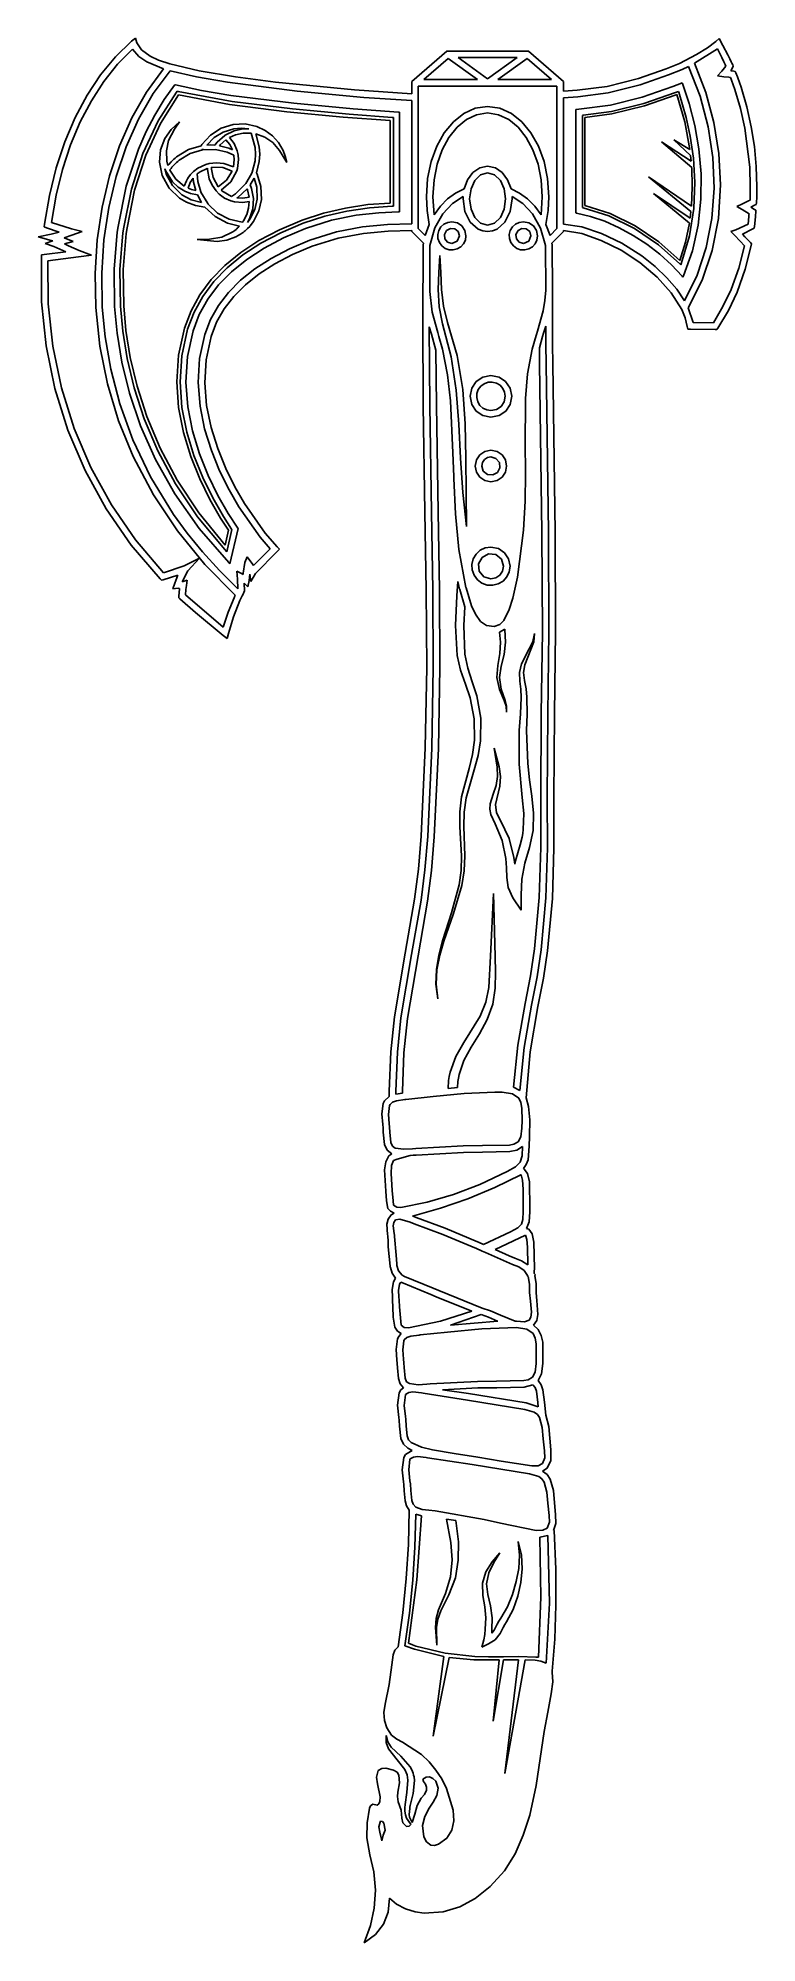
# Model space of a CAD drawing. Extents: x 0 to 88, y 0 to 233.
import ezdxf

# ---------------------------------------------------------------- set-up
doc = ezdxf.new("R2010")
doc.units = 0

msp = doc.modelspace()

# ---------------------------------------------------------------- linework, layer by layer
at = {"layer": 'Layer 1'}
for p, q in [((9.447233, 230.341125), (7.626936, 228.140812)), ((11.4306, 232.236), (9.447233, 230.341125)), ((9.718602, 229.444447), (11.550461, 231.276431)), ((11.8855, 232.619), (11.4306, 232.236)), ((11.550461, 231.276431), (12.321279, 230.384442)), ((12.07155, 232.05418), (11.8855, 232.619)), ((12.622333, 231.204752), (12.07155, 232.05418)), ((12.321279, 230.384442), (13.288581, 229.710551)), ((13.6933, 230.406), (12.622333, 231.204752)), ((14.715111, 229.93074), (13.6933, 230.406)), ((49.9257, 231.04), (45.6432, 227.33)), ((59.9073, 231.04), (49.9257, 231.04)), ((64.1877, 227.33), (59.9073, 231.04)), ((80.434313, 230.596517), (78.359438, 229.525782)), ((80.1848, 229.541), (82.98047, 231.29518)), ((81.783966, 231.419441), (80.434313, 230.596517)), ((82.807758, 232.212702), (81.783966, 231.419441)), ((83.1865, 232.589), (82.807758, 232.212702)), ((82.98047, 231.29518), (83.530583, 230.25015)), ((83.664276, 231.721149), (83.1865, 232.589)), ((84.274288, 230.556899), (83.664276, 231.721149)), ((84.496905, 230.080243), (84.274288, 230.556899)), ((7.626936, 228.140812), (5.981373, 225.659531)), ((8.035261, 227.337022), (9.718602, 229.444447)), ((15.307501, 228.878462), (13.245953, 226.026358)), ((13.288581, 229.710551), (15.307501, 228.878462)), ((14.078344, 225.83367), (16.1455, 228.63)), ((16.085976, 229.47675), (14.715111, 229.93074)), ((19.687116, 228.635812), (16.085976, 229.47675)), ((16.1455, 228.63), (19.336879, 227.887627)), ((24.12121, 227.889656), (19.687116, 228.635812)), ((47.1246, 227.549), (50.0985, 230.125)), ((50.0985, 230.125), (53.67088, 227.5488)), ((51.321, 230.235), (58.51174, 230.23533)), ((54.91633, 227.64268), (51.321, 230.235)), ((58.51174, 230.23533), (54.91633, 227.64268)), ((56.1618, 227.549), (59.73433, 230.12515)), ((59.73433, 230.12515), (62.7066, 227.549)), ((76.729528, 228.880623), (73.329583, 227.675673)), ((73.556285, 226.903093), (77.01906, 228.129454)), ((78.359438, 229.525782), (76.729528, 228.880623)), ((77.01906, 228.129454), (78.66752, 228.782084)), ((78.66752, 228.782084), (79.471181, 229.166631)), ((79.471181, 229.166631), (80.88638, 225.527725)), ((81.567761, 225.974523), (80.1848, 229.541)), ((83.512809, 228.57036), (83.004039, 228.007288)), ((83.004039, 228.007288), (83.755655, 227.902411)), ((84.032182, 229.194708), (83.512809, 228.57036)), ((83.530583, 230.25015), (83.775687, 229.723608)), ((83.775687, 229.723608), (83.9386, 229.384626)), ((83.9386, 229.384626), (84.032182, 229.194708)), ((84.6716, 229.716318), (84.496905, 230.080243)), ((84.616708, 228.631612), (84.867214, 229.057795)), ((84.982008, 228.580352), (84.616708, 228.631612)), ((84.756148, 229.546237), (84.6716, 229.716318)), ((84.856018, 229.341589), (84.756148, 229.546237)), ((84.915132, 229.201951), (84.856018, 229.341589)), ((84.867214, 229.057795), (84.915132, 229.201951)), ((85.156114, 228.533413), (84.982008, 228.580352)), ((85.236829, 228.372168), (85.156114, 228.533413)), ((85.429101, 227.892173), (85.236829, 228.372168)), ((5.981373, 225.659531), (4.522205, 222.92175)), ((6.510604, 224.975568), (8.035261, 227.337022)), ((13.245953, 226.026358), (11.455175, 222.86821)), ((12.281968, 222.724485), (14.078344, 225.83367)), ((14.653064, 222.496692), (16.9045, 226.025)), ((17.1487, 225.67876), (14.953627, 222.207274)), ((16.663904, 226.871615), (15.399072, 225.104265)), ((16.704067, 226.923261), (16.663904, 226.871615)), ((16.7677, 226.90755), (16.704067, 226.923261)), ((19.94714, 226.224596), (16.7677, 226.90755)), ((16.9045, 226.025), (16.983356, 226.130859)), ((16.983356, 226.130859), (17.111897, 226.100613)), ((17.111897, 226.100613), (23.706853, 224.888556)), ((23.391362, 224.524012), (17.1487, 225.67876)), ((19.336879, 227.887627), (23.141273, 227.221766)), ((23.528639, 225.623545), (19.94714, 226.224596)), ((23.141273, 227.221766), (31.646413, 226.131625)), ((29.01275, 227.24475), (24.12121, 227.889656)), ((38.666134, 226.284562), (29.01275, 227.24475)), ((31.646413, 226.131625), (39.77552, 225.383672)), ((45.6432, 225.807), (38.666134, 226.284562)), ((45.6432, 227.33), (45.6432, 225.807)), ((46.447571, 209.347211), (46.4476, 226.744)), ((46.4476, 226.744), (63.3832, 226.744)), ((53.67088, 227.5488), (47.1246, 227.549)), ((62.7066, 227.549), (56.1618, 227.549)), ((63.3832, 226.744), (63.383176, 209.3472)), ((64.187648, 226.122509), (64.1877, 227.33)), ((65.850548, 226.25066), (64.187648, 226.122509)), ((69.506008, 226.722603), (65.850548, 226.25066)), ((65.92297, 225.448814), (69.64609, 225.929794)), ((73.329583, 227.675673), (69.506008, 226.722603)), ((69.64609, 225.929794), (73.556285, 226.903093)), ((77.561574, 226.723125), (73.790072, 225.398439)), ((74.006142, 224.623438), (77.851496, 225.972795)), ((77.959905, 225.690629), (74.087014, 224.332084)), ((78.590204, 227.124758), (77.561574, 226.723125)), ((77.851496, 225.972795), (78.220724, 226.115577)), ((78.040231, 225.721659), (77.959905, 225.690629)), ((78.99513, 222.4099), (78.040231, 225.721659)), ((78.220724, 226.115577), (78.255488, 226.018555)), ((78.255488, 226.018555), (79.181556, 222.92165)), ((78.684277, 227.162465), (78.590204, 227.124758)), ((78.7212, 227.068), (78.684277, 227.162465)), ((79.55275, 224.643367), (78.7212, 227.068)), ((78.7212, 227.068), (78.7212, 227.068)), ((82.565687, 222.292648), (81.567761, 225.974523)), ((83.755655, 227.902411), (84.385306, 227.842117)), ((84.385306, 227.842117), (84.595844, 227.825816)), ((84.595844, 227.825816), (84.673128, 227.617045)), ((84.673128, 227.617045), (84.727136, 227.469942)), ((84.727136, 227.469942), (85.121502, 226.352832)), ((85.121502, 226.352832), (85.809896, 224.01442)), ((85.480748, 227.75155), (85.429101, 227.892173)), ((85.88474, 226.60714), (85.480748, 227.75155)), ((86.588594, 224.216563), (85.88474, 226.60714)), ((5.154798, 222.381499), (6.510604, 224.975568)), ((15.399072, 225.104265), (14.243291, 223.210462)), ((30.397891, 223.630111), (23.391362, 224.524012)), ((31.22493, 224.656636), (23.528639, 225.623545)), ((23.706853, 224.888556), (31.088737, 223.967202)), ((37.249825, 222.977594), (30.397891, 223.630111)), ((31.088737, 223.967202), (38.014977, 223.3214)), ((38.510806, 223.985796), (31.22493, 224.656636)), ((38.014977, 223.3214), (43.243, 222.936)), ((44.0405, 223.59), (38.510806, 223.985796)), ((39.77552, 225.383672), (45.6432, 225.002)), ((44.1348, 223.584), (44.0405, 223.59)), ((44.134904, 211.412189), (44.1348, 223.584)), ((45.6432, 225.002), (45.6432, 209.927)), ((52.005191, 223.40877), (50.733685, 222.39009)), ((53.409524, 224.052773), (52.005191, 223.40877)), ((54.916348, 224.277379), (53.409524, 224.052773)), ((53.571504, 223.265049), (54.91638, 223.47328)), ((56.422788, 224.052773), (54.916348, 224.277379)), ((54.91638, 223.47328), (56.260898, 223.265051)), ((57.826768, 223.408768), (56.422788, 224.052773)), ((59.09796, 222.390087), (57.826768, 223.408768)), ((64.187596, 209.91322), (64.1877, 225.316)), ((64.1877, 225.316), (65.92297, 225.448814)), ((65.696013, 223.915614), (65.696, 211.261)), ((66.059154, 223.948019), (65.696013, 223.915614)), ((69.907944, 224.445495), (66.059154, 223.948019)), ((66.591436, 223.189836), (70.047916, 223.653925)), ((70.100455, 223.356239), (66.802145, 222.906879)), ((73.790072, 225.398439), (69.907944, 224.445495)), ((70.047916, 223.653925), (74.006142, 224.623438)), ((74.087014, 224.332084), (70.100455, 223.356239)), ((80.237954, 221.964625), (79.55275, 224.643367)), ((80.88638, 225.527725), (81.877258, 221.795626)), ((85.809896, 224.01442), (86.339272, 221.634962)), ((87.1298, 221.784), (86.588594, 224.216563)), ((4.522205, 222.92175), (3.261096, 219.951938)), ((3.978011, 219.576228), (5.154798, 222.381499)), ((11.455175, 222.86821), (9.946754, 219.443494)), ((10.768129, 219.342652), (12.281968, 222.724485)), ((13.199582, 221.197757), (12.270964, 219.073702)), ((12.814291, 218.530788), (14.653064, 222.496692)), ((14.953627, 222.207274), (13.159813, 218.30972)), ((14.243291, 223.210462), (13.199582, 221.197757)), ((15.465266, 220.348161), (16.269326, 221.459593)), ((16.679166, 221.490066), (15.951946, 220.103651)), ((16.269326, 221.459593), (17.278756, 222.403761)), ((17.278756, 222.403761), (16.679166, 221.490066)), ((21.081939, 220.782817), (22.372759, 221.60592)), ((22.591492, 221.137745), (21.509799, 220.465261)), ((22.372759, 221.60592), (23.814619, 222.06058)), ((23.903433, 221.551556), (22.591492, 221.137745)), ((22.852213, 220.75692), (23.965102, 221.292891)), ((23.814619, 222.06058), (25.283214, 222.128247)), ((24.818949, 221.630959), (23.903433, 221.551556)), ((23.965102, 221.292891), (24.838376, 221.498472)), ((25.059312, 221.006325), (24.1278, 220.803)), ((25.734153, 221.54802), (24.818949, 221.630959)), ((24.838376, 221.498472), (25.734153, 221.54802)), ((26.012732, 221.013019), (25.059312, 221.006325)), ((25.283214, 222.128247), (26.719839, 221.816063)), ((26.507656, 219.274699), (26.012732, 221.013019)), ((26.719839, 221.816063), (27.735846, 221.341208)), ((27.735846, 221.341208), (28.626319, 220.678035)), ((43.0287, 222.547), (37.249825, 222.977594)), ((43.0288, 212.48035), (43.0287, 222.547)), ((43.243, 222.936), (43.43096, 222.923625)), ((43.43096, 222.923625), (43.430881, 212.094)), ((49.625339, 221.041454), (48.710488, 219.407584)), ((50.733685, 222.39009), (49.625339, 221.041454)), ((50.193973, 220.473254), (51.183222, 221.723577)), ((51.183222, 221.723577), (52.318092, 222.667995)), ((52.318092, 222.667995), (53.571504, 223.265049)), ((56.260898, 223.265051), (57.513968, 222.668002)), ((57.513968, 222.668002), (58.648523, 221.72359)), ((58.648523, 221.72359), (59.637494, 220.473273)), ((60.206034, 221.04145), (59.09796, 222.390087)), ((61.120664, 219.40758), (60.206034, 221.04145)), ((66.5006, 223.181), (66.591436, 223.189836)), ((66.500644, 211.923093), (66.5006, 223.181)), ((66.802145, 222.906879), (66.8022, 212.165)), ((79.619611, 219.020269), (78.99513, 222.4099)), ((79.181556, 222.92165), (79.669591, 220.640045)), ((80.733284, 219.085634), (80.237954, 221.964625)), ((81.877258, 221.795626), (82.445045, 218.025297)), ((83.171895, 218.526407), (82.565687, 222.292648)), ((86.339272, 221.634962), (86.934851, 216.871132)), ((87.509018, 219.361909), (87.1298, 221.784)), ((3.261096, 219.951938), (2.209708, 216.774563)), ((2.990409, 216.581167), (3.978011, 219.576228)), ((9.946754, 219.443494), (8.732274, 215.791683)), ((9.548589, 215.728379), (10.768129, 219.342652)), ((12.270964, 219.073702), (10.771084, 214.521744)), ((14.845224, 217.480751), (14.962957, 218.956036)), ((14.962957, 218.956036), (15.465266, 220.348161)), ((15.951946, 220.103651), (15.683903, 218.856853)), ((15.683903, 218.856853), (15.7443, 217.583)), ((16.897843, 218.09933), (18.3695, 219.006)), ((18.3695, 219.006), (19.91613, 219.476182)), ((20.092208, 218.98197), (18.5806, 218.534)), ((19.91613, 219.476182), (20.023939, 219.635657)), ((20.023939, 219.635657), (21.081939, 220.782817)), ((20.082192, 219.09588), (20.073254, 219.094506)), ((20.073254, 219.094506), (20.092208, 218.98197)), ((20.113025, 218.984913), (20.082192, 219.09588)), ((21.674485, 219.02557), (20.113025, 218.984913)), ((21.509799, 220.465261), (20.6128, 219.561)), ((20.6128, 219.561), (21.045071, 219.575532)), ((21.045071, 219.575532), (21.5771, 219.553)), ((21.5771, 219.553), (21.864038, 219.908481)), ((21.5771, 219.553), (21.5771, 219.553)), ((23.108975, 218.689336), (21.674485, 219.02557)), ((21.864038, 219.908481), (22.810184, 220.7308)), ((22.2503, 219.566), (22.171842, 219.475658)), ((22.171842, 219.475658), (23.289442, 219.173206)), ((22.94976, 220.198401), (22.2503, 219.566)), ((22.2503, 219.566), (22.2503, 219.566)), ((22.810184, 220.7308), (22.852213, 220.75692)), ((23.413682, 219.633141), (22.94976, 220.198401)), ((23.922847, 218.308336), (23.108975, 218.689336)), ((23.289442, 219.173206), (23.744384, 218.980931)), ((24.1278, 220.803), (23.396317, 220.481301)), ((23.396317, 220.481301), (23.9579, 219.73242)), ((23.744384, 218.980931), (23.413682, 219.633141)), ((23.9579, 219.73242), (24.324689, 218.871221)), ((24.1278, 220.803), (24.1278, 220.803)), ((24.324689, 218.871221), (24.408159, 218.522615)), ((26.560092, 218.443936), (26.507656, 219.274699)), ((27.704672, 220.512779), (26.612698, 220.915381)), ((26.612698, 220.915381), (27.01993, 219.339091)), ((27.01993, 219.339091), (27.076394, 218.44057)), ((28.666148, 219.856991), (27.704672, 220.512779)), ((28.626319, 220.678035), (29.3658, 219.849838)), ((29.495034, 218.891893), (28.666148, 219.856991)), ((29.3658, 219.849838), (29.928829, 218.879913)), ((30.376272, 217.411153), (29.495034, 218.891893)), ((29.928829, 218.879913), (30.194475, 218.203677)), ((48.710488, 219.407584), (48.019467, 217.533201)), ((48.760644, 217.220725), (49.377421, 218.958484)), ((49.377421, 218.958484), (50.193973, 220.473254)), ((59.637494, 220.473273), (60.453812, 218.958506)), ((60.453812, 218.958506), (61.07041, 217.220747)), ((61.811519, 217.533197), (61.120664, 219.40758)), ((79.843623, 216.83317), (76.1713, 219.956)), ((76.1713, 219.956), (79.78198, 217.59137)), ((79.705091, 218.272479), (77.649491, 220.187259)), ((77.649491, 220.187259), (79.619611, 219.020269)), ((79.669591, 220.640045), (80.048282, 217.975361)), ((80.99521, 216.060253), (80.733284, 219.085634)), ((87.7377, 216.921), (87.509018, 219.361909)), ((2.209708, 216.774563), (1.379702, 213.414094)), ((2.20216, 213.417731), (2.990409, 216.581167)), ((11.410728, 214.185065), (12.814291, 218.530788)), ((13.159813, 218.30972), (11.789017, 214.041996)), ((15.17193, 215.833361), (14.845224, 217.480751)), ((15.4733, 216.641), (15.65752, 216.008205)), ((15.556765, 216.433413), (15.4733, 216.641)), ((15.4733, 216.641), (15.4733, 216.641)), ((16.425235, 215.061773), (15.556765, 216.433413)), ((15.7443, 217.583), (15.870487, 217.073152)), ((15.7443, 217.583), (15.7443, 217.583)), ((15.870487, 217.073152), (15.969471, 217.192365)), ((15.969471, 217.192365), (16.251007, 217.508761)), ((16.105204, 216.527991), (16.089682, 216.506387)), ((16.089682, 216.506387), (16.811541, 215.404007)), ((16.244057, 216.711622), (16.105204, 216.527991)), ((16.353156, 216.846744), (16.244057, 216.711622)), ((16.251007, 217.508761), (16.56593, 217.814159)), ((16.624479, 217.15234), (16.353156, 216.846744)), ((16.56593, 217.814159), (16.737484, 217.966367)), ((16.928308, 217.446348), (16.624479, 217.15234)), ((16.737484, 217.966367), (16.897843, 218.09933)), ((17.06608, 217.567918), (16.928308, 217.446348)), ((17.22428, 217.699309), (17.06608, 217.567918)), ((18.5806, 218.534), (17.22428, 217.699309)), ((18.989531, 216.330406), (19.504487, 216.733021)), ((19.504487, 216.733021), (20.475184, 217.194172)), ((20.638426, 216.704256), (19.786451, 216.300264)), ((20.475184, 217.194172), (20.890564, 217.3071)), ((20.682224, 216.718593), (20.638426, 216.704256)), ((20.689096, 216.57149), (20.682224, 216.718593)), ((20.90376, 215.43493), (20.689096, 216.57149)), ((20.890564, 217.3071), (21.786017, 217.404016)), ((22.5778, 216.81), (21.19703, 216.839264)), ((21.19703, 216.839264), (21.204492, 216.603586)), ((21.204492, 216.603586), (21.394015, 215.597636)), ((21.786017, 217.404016), (22.682304, 217.315152)), ((23.7093, 216.38186), (22.5778, 216.81)), ((22.682304, 217.315152), (23.868544, 216.883273)), ((23.021882, 215.271563), (23.7093, 216.38186)), ((24.274514, 216.423202), (23.527293, 215.069548)), ((23.868544, 216.883273), (23.968217, 217.779438)), ((23.929428, 218.267092), (23.922847, 218.308336)), ((23.968217, 217.779438), (23.929428, 218.267092)), ((24.3516, 216.685), (24.274514, 216.423202)), ((24.484461, 217.785731), (24.3516, 216.685)), ((24.408159, 218.522615), (24.440465, 218.340554)), ((24.440465, 218.340554), (24.484461, 217.785731)), ((26.140195, 216.230144), (26.501371, 217.618674)), ((26.501371, 217.618674), (26.560092, 218.443936)), ((27.012564, 217.547157), (26.665823, 216.161567)), ((27.076394, 218.44057), (27.012564, 217.547157)), ((30.194475, 218.203677), (30.376272, 217.411153)), ((48.019467, 217.533201), (47.582608, 215.463025)), ((48.370722, 215.301438), (48.760644, 217.220725)), ((53.959037, 216.767935), (53.129405, 216.189341)), ((54.9157, 216.976), (53.959037, 216.767935)), ((55.873117, 216.76752), (54.9157, 216.976)), ((54.9157, 216.976), (54.9157, 216.976)), ((56.703289, 216.187911), (55.873117, 216.76752)), ((61.07041, 217.220747), (61.460219, 215.301452)), ((62.248274, 215.463023), (61.811519, 217.533197)), ((79.711032, 218.280432), (79.705091, 218.272479)), ((79.78198, 217.59137), (79.711032, 218.280432)), ((79.922919, 214.466481), (79.843623, 216.83317)), ((80.048282, 217.975361), (80.223122, 215.006864)), ((82.445045, 218.025297), (82.590973, 214.271704)), ((83.3797, 214.706832), (83.171895, 218.526407)), ((86.934851, 216.871132), (87.008892, 214.470362)), ((87.813291, 214.470004), (87.7377, 216.921)), ((87.7377, 216.921), (87.7377, 216.921)), ((8.732274, 215.791683), (7.823321, 211.952253)), ((8.635106, 211.921873), (9.548589, 215.728379)), ((10.771084, 214.521744), (9.76781, 209.615)), ((10.464926, 209.517302), (11.410728, 214.185065)), ((11.789017, 214.041996), (10.863, 209.46)), ((16.0125, 214.293438), (15.17193, 215.833361)), ((15.65752, 216.008205), (16.423408, 214.605306)), ((17.27643, 213.076721), (16.0125, 214.293438)), ((16.423408, 214.605306), (17.57515, 213.497065)), ((17.112481, 214.42296), (16.425235, 215.061773)), ((16.811541, 215.404007), (17.8583, 214.542)), ((17.908235, 213.925803), (17.112481, 214.42296)), ((17.8583, 214.542), (18.124122, 215.202682)), ((17.8583, 214.542), (17.8583, 214.542)), ((18.124122, 215.202682), (18.192078, 215.331911)), ((18.192078, 215.331911), (18.259529, 215.445821)), ((18.259529, 215.445821), (18.377368, 215.633781)), ((18.582382, 214.964969), (18.325786, 214.301146)), ((18.325786, 214.301146), (18.759827, 214.137152)), ((18.377368, 215.633781), (18.390133, 215.652439)), ((18.390133, 215.652439), (18.535173, 215.845891)), ((18.535173, 215.845891), (18.617365, 215.945859)), ((18.652985, 215.098914), (18.582382, 214.964969)), ((18.617365, 215.945859), (18.707111, 216.046807)), ((18.685785, 215.154887), (18.652985, 215.098914)), ((18.8049, 215.345), (18.685785, 215.154887)), ((18.707111, 216.046807), (18.989531, 216.330406)), ((18.759827, 214.137152), (19.250724, 214.013821)), ((18.929614, 215.511749), (18.8049, 215.345)), ((18.991576, 215.032341), (18.929614, 215.511749)), ((19.250724, 214.013821), (18.991576, 215.032341)), ((19.786451, 216.300264), (19.421936, 216.023345)), ((19.421936, 216.023345), (19.500693, 215.117556)), ((19.500693, 215.117556), (19.871394, 213.832716)), ((21.248814, 214.655167), (20.90376, 215.43493)), ((21.7412, 213.959), (21.248814, 214.655167)), ((21.394015, 215.597636), (22.0028, 214.455)), ((22.0028, 214.455), (23.021882, 215.271563)), ((22.0028, 214.455), (22.0028, 214.455)), ((23.527293, 215.069548), (22.354524, 214.061912)), ((22.354524, 214.061912), (22.460778, 213.962533)), ((24.10217, 213.588984), (25.38426, 214.863414)), ((25.537194, 214.225747), (24.405454, 213.171087)), ((25.38426, 214.863414), (26.067037, 216.050244)), ((25.5806, 214.103), (25.537194, 214.225747)), ((25.7784, 213.192), (25.5806, 214.103)), ((26.390695, 215.521697), (25.9006, 214.698)), ((25.9006, 214.698), (26.069995, 214.267496)), ((25.9006, 214.698), (25.9006, 214.698)), ((26.067037, 216.050244), (26.140195, 216.230144)), ((26.069995, 214.267496), (26.311171, 213.020766)), ((26.708271, 214.421877), (26.390695, 215.521697)), ((26.665823, 216.161567), (26.748607, 215.994238)), ((26.708466, 214.4207), (26.708271, 214.421877)), ((26.765912, 212.96244), (26.708466, 214.4207)), ((26.748607, 215.994238), (27.217, 214.51)), ((27.217, 214.51), (27.279749, 212.91191)), ((47.582608, 215.463025), (47.430248, 213.241779)), ((48.23473, 213.24208), (48.370722, 215.301438)), ((52.0557, 214.19417), (51.006763, 213.698222)), ((52.477921, 215.308619), (52.0557, 214.19417)), ((53.129405, 216.189341), (52.477921, 215.308619)), ((52.7172, 212.979), (52.890237, 214.220773)), ((52.890237, 214.220773), (53.361839, 215.2357)), ((53.361839, 215.2357), (54.060742, 215.920439)), ((54.060742, 215.920439), (54.91568, 216.17165)), ((54.91568, 216.17165), (55.77064, 215.920298)), ((55.77064, 215.920298), (56.469591, 215.235325)), ((56.469591, 215.235325), (56.941241, 214.220352)), ((57.354945, 215.305919), (56.703289, 216.187911)), ((56.941241, 214.220352), (57.1143, 212.979)), ((57.776814, 214.19029), (57.354945, 215.305919)), ((58.825487, 213.693049), (57.776814, 214.19029)), ((61.460219, 215.301452), (61.59617, 213.24208)), ((62.400598, 213.241779), (62.248274, 215.463023)), ((79.755795, 211.429472), (74.5616, 215.681)), ((74.5616, 215.681), (79.82074, 212.10067)), ((79.82074, 212.10067), (79.922919, 214.466481)), ((80.223122, 215.006864), (80.099601, 211.81382)), ((80.980201, 212.942342), (80.99521, 216.060253)), ((82.590973, 214.271704), (82.316271, 210.589813)), ((83.11985, 210.601574), (83.3797, 214.706832)), ((87.008892, 214.470362), (86.989, 213.27)), ((87.792971, 213.243694), (87.813291, 214.470004)), ((1.379702, 213.414094), (0.782743, 209.895)), ((1.623431, 210.107331), (2.20216, 213.417731)), ((7.823321, 211.952253), (7.231481, 207.964679)), ((8.03944, 207.963342), (8.635106, 211.921873)), ((18.128992, 212.572955), (17.27643, 213.076721)), ((17.57515, 213.497065), (18.717813, 212.877686)), ((18.603681, 213.644758), (17.908235, 213.925803)), ((19.231057, 212.171392), (18.128992, 212.572955)), ((19.472056, 213.458376), (18.603681, 213.644758)), ((18.717813, 212.877686), (19.97552, 212.549838)), ((20.390022, 211.990833), (19.231057, 212.171392)), ((19.97552, 212.549838), (19.472056, 213.458376)), ((19.871394, 213.832716), (19.884257, 213.803848)), ((19.884257, 213.803848), (20.71993, 212.403328)), ((21.640223, 210.827841), (20.390022, 211.990833)), ((20.71993, 212.403328), (20.769226, 212.341659)), ((20.769226, 212.341659), (21.928421, 211.255624)), ((22.116179, 213.57819), (21.7412, 213.959)), ((22.791645, 213.087583), (22.116179, 213.57819)), ((22.460778, 213.962533), (23.610488, 213.269641)), ((23.551649, 212.742121), (22.791645, 213.087583)), ((24.0068, 212.618), (23.551649, 212.742121)), ((23.610488, 213.269641), (24.10217, 213.588984)), ((25.03223, 212.542209), (24.0068, 212.618)), ((24.405454, 213.171087), (24.293505, 213.09174)), ((24.293505, 213.09174), (25.004761, 213.058353)), ((25.004761, 213.058353), (25.7784, 213.192)), ((25.8026, 212.663), (25.03223, 212.542209)), ((25.481035, 211.05879), (25.721209, 211.861872)), ((25.721209, 211.861872), (25.8026, 212.663)), ((25.7784, 213.192), (25.7784, 213.192)), ((25.8026, 212.663), (25.8026, 212.663)), ((26.228782, 211.768136), (25.813696, 210.536516)), ((25.868981, 210.491344), (26.4831, 211.689)), ((26.311171, 213.020766), (26.228782, 211.768136)), ((26.4831, 211.689), (26.765912, 212.96244)), ((27.279749, 212.91191), (26.970998, 211.51945)), ((34.880026, 211.234593), (37.558185, 211.869242)), ((37.558185, 211.869242), (40.278877, 212.285357)), ((40.471349, 211.901881), (37.733849, 211.492228)), ((40.278877, 212.285357), (43.0288, 212.48035)), ((43.237821, 212.08634), (40.471349, 211.901881)), ((43.430881, 212.094), (43.237821, 212.08634)), ((47.430248, 213.241779), (47.518638, 211.544699)), ((48.39401, 211.02642), (48.23473, 213.24208)), ((49.15525, 212.087414), (48.39401, 211.02642)), ((50.033057, 212.986993), (49.15525, 212.087414)), ((49.434284, 211.149682), (50.634142, 212.43596)), ((51.006763, 213.698222), (50.033057, 212.986993)), ((50.634142, 212.43596), (51.9238, 213.269)), ((51.9238, 213.269), (51.912793, 212.978969)), ((51.912793, 212.978969), (52.149148, 211.42462)), ((51.9238, 213.269), (51.9238, 213.269)), ((52.890244, 211.737228), (52.7172, 212.979)), ((53.361859, 210.722305), (52.890244, 211.737228)), ((56.941247, 211.737439), (56.469611, 210.722492)), ((57.1143, 212.979), (56.941247, 211.737439)), ((57.1143, 212.979), (57.1143, 212.979)), ((57.682334, 211.424637), (57.9187, 212.979)), ((57.9187, 212.979), (57.907801, 213.265007)), ((57.907801, 213.265007), (59.199656, 212.429492)), ((59.798828, 212.982006), (58.825487, 213.693049)), ((59.199656, 212.429492), (60.400634, 211.14236)), ((60.676267, 212.083878), (59.798828, 212.982006)), ((61.437234, 211.02538), (60.676267, 212.083878)), ((61.59617, 213.24208), (61.437234, 211.02538)), ((62.312884, 211.546016), (62.400598, 213.241779)), ((66.5795, 211.90581), (66.500644, 211.923093)), ((69.717717, 210.917025), (66.5795, 211.90581)), ((66.8022, 212.165), (69.871803, 211.180031)), ((75.1839, 213.636), (79.65838, 210.63406)), ((79.56309, 209.99748), (75.1839, 213.636)), ((80.099601, 211.81382), (79.583211, 208.475495)), ((80.644729, 209.785761), (80.980201, 212.942342)), ((86.052082, 212.384246), (85.372545, 212.061565)), ((85.372545, 212.061565), (86.018204, 211.675643)), ((86.801833, 212.744048), (86.052082, 212.384246)), ((86.970537, 212.825356), (86.801833, 212.744048)), ((86.989, 213.27), (86.970537, 212.825356)), ((86.989, 213.27), (86.989, 213.27)), ((87.067683, 211.979077), (87.150955, 212.019153)), ((87.509775, 211.700975), (87.067683, 211.979077)), ((87.150955, 212.019153), (87.529415, 212.201017)), ((87.673277, 211.58687), (87.509775, 211.700975)), ((87.529415, 212.201017), (87.731204, 212.296269)), ((87.731204, 212.296269), (87.757129, 212.518002)), ((87.757129, 212.518002), (87.792971, 213.243694)), ((0.782743, 209.895), (0.740714, 209.579)), ((0.740714, 209.579), (1.039042, 209.466266)), ((1.039042, 209.466266), (2.578602, 208.923423)), ((4.093131, 209.316827), (1.623431, 210.107331)), ((9.76781, 209.615), (9.669219, 208.910326)), ((10.36702, 208.81852), (10.464926, 209.517302)), ((10.863, 209.46), (10.765588, 208.764162)), ((10.863, 209.46), (10.863, 209.46)), ((23.145782, 210.022333), (21.640223, 210.827841)), ((21.928421, 211.255624), (23.328096, 210.504549)), ((24.591472, 209.650929), (23.145782, 210.022333)), ((23.328096, 210.504549), (24.912836, 210.130805)), ((24.271049, 209.338264), (24.414519, 209.472994)), ((24.414519, 209.472994), (24.489934, 209.548607)), ((24.489934, 209.548607), (24.591472, 209.650929)), ((24.912836, 210.130805), (24.972345, 210.124715)), ((24.972345, 210.124715), (25.099415, 210.312472)), ((25.099415, 210.312472), (25.481035, 211.05879)), ((25.601916, 209.372232), (25.457957, 209.236717)), ((25.813696, 210.536516), (25.581357, 210.111902)), ((25.581357, 210.111902), (25.868981, 210.491344)), ((25.850554, 209.628727), (25.601916, 209.372232)), ((25.916151, 209.706502), (25.850554, 209.628727)), ((26.299027, 210.20496), (25.916151, 209.706502)), ((26.970998, 211.51945), (26.299027, 210.20496)), ((29.480324, 209.206465), (32.2577, 210.384)), ((32.400621, 210.00786), (29.667146, 208.849578)), ((32.2577, 210.384), (34.880026, 211.234593)), ((35.039036, 210.860011), (32.400621, 210.00786)), ((32.651, 209.3506), (35.860559, 210.365378)), ((37.733849, 211.492228), (35.039036, 210.860011)), ((35.860559, 210.365378), (38.866691, 210.975768)), ((39.630607, 209.558856), (36.460525, 208.959627)), ((38.866691, 210.975768), (41.611503, 211.288283)), ((42.692986, 209.845687), (39.630607, 209.558856)), ((41.611503, 211.288283), (44.0371, 211.40944)), ((45.6432, 209.927), (42.692986, 209.845687)), ((44.0371, 211.40944), (44.134904, 211.412189)), ((47.785975, 209.866479), (47.296306, 208.498569)), ((47.518638, 211.544699), (47.785975, 209.866479)), ((47.852172, 207.29446), (48.461277, 209.429428)), ((48.461277, 209.429428), (49.434284, 211.149682)), ((49.213503, 209.567252), (48.949459, 209.128092)), ((49.586008, 209.903729), (49.213503, 209.567252)), ((50.039423, 210.119114), (49.586008, 209.903729)), ((49.89293, 209.119961), (50.36596, 209.372802)), ((50.5462, 210.195), (50.039423, 210.119114)), ((50.36596, 209.372802), (50.899741, 209.32023)), ((51.218592, 210.058663), (50.5462, 210.195)), ((50.5462, 210.195), (50.5462, 210.195)), ((51.76772, 209.68822), (51.218592, 210.058663)), ((52.138163, 209.139092), (51.76772, 209.68822)), ((52.149148, 211.42462), (52.793317, 210.153931)), ((52.793317, 210.153931), (53.747954, 209.29649)), ((54.060776, 210.037569), (53.361859, 210.722305)), ((54.91572, 209.78636), (54.060776, 210.037569)), ((55.770674, 210.03764), (54.91572, 209.78636)), ((56.469611, 210.722492), (55.770674, 210.03764)), ((56.083483, 209.296492), (57.038143, 210.15394)), ((57.038143, 210.15394), (57.682334, 211.424637)), ((57.95256, 209.567309), (57.688495, 209.128154)), ((58.325083, 209.903773), (57.95256, 209.567309)), ((58.778514, 210.119139), (58.325083, 209.903773)), ((58.6319, 209.119928), (59.104929, 209.372795)), ((59.2853, 210.195), (58.778514, 210.119139)), ((59.104929, 209.372795), (59.638723, 209.320239)), ((59.957663, 210.058637), (59.2853, 210.195)), ((59.2853, 210.195), (59.2853, 210.195)), ((60.506762, 209.688188), (59.957663, 210.058637)), ((60.400634, 211.14236), (61.373716, 209.422834)), ((60.877182, 209.13907), (60.506762, 209.688188)), ((61.373716, 209.422834), (61.981881, 207.290137)), ((62.044823, 209.869279), (62.312884, 211.546016)), ((62.536259, 208.500379), (62.044823, 209.869279)), ((66.408394, 209.562556), (64.187596, 209.91322)), ((65.696, 211.261), (65.779078, 211.246271)), ((65.779078, 211.246271), (67.495936, 210.842772)), ((68.821191, 208.766439), (66.408394, 209.562556)), ((67.495936, 210.842772), (69.244738, 210.242521)), ((69.244738, 210.242521), (70.994427, 209.464062)), ((72.846555, 209.378263), (69.717717, 210.917025)), ((69.871803, 211.180031), (72.929575, 209.6785)), ((70.994427, 209.464062), (72.713945, 208.525939)), ((75.800141, 207.385822), (72.846555, 209.378263)), ((72.929575, 209.6785), (75.824784, 207.747969)), ((79.089907, 207.709883), (79.56309, 209.99748)), ((79.65838, 210.63406), (79.755795, 211.429472)), ((79.945264, 206.64437), (80.644729, 209.785761)), ((82.316271, 210.589813), (81.622172, 207.034588)), ((82.363149, 206.695042), (83.11985, 210.601574)), ((86.724255, 209.89156), (85.240955, 209.20849)), ((86.018204, 211.675643), (86.862911, 211.160097)), ((86.831584, 210.850573), (86.724255, 209.89156)), ((86.84602, 210.992175), (86.831584, 210.850573)), ((86.862911, 211.160097), (86.84602, 210.992175)), ((87.328695, 209.324955), (87.475109, 209.426493)), ((87.475109, 209.426493), (87.498186, 209.603251)), ((87.498186, 209.603251), (87.632033, 210.771621)), ((87.632033, 210.771621), (87.646073, 210.9091)), ((87.646073, 210.9091), (87.681427, 211.38772)), ((87.681427, 211.38772), (87.673277, 211.58687)), ((1.596221, 208.693638), (0, 208.333)), ((0, 208.333), (1.5814, 207.912512)), ((1.784572, 207.857126), (0.846466, 207.547407)), ((0.846466, 207.547407), (1.922926, 207.148325)), ((1.5814, 207.912512), (1.784572, 207.857126)), ((2.578602, 208.923423), (1.596221, 208.693638)), ((1.922926, 207.148325), (3.374796, 206.535565)), ((3.168785, 208.24431), (4.138401, 208.547744)), ((3.194512, 208.233509), (3.168785, 208.24431)), ((4.281382, 207.772358), (3.194512, 208.233509)), ((3.214642, 207.493864), (4.281382, 207.772358)), ((3.73215, 207.256233), (3.214642, 207.493864)), ((5.03692, 206.68884), (3.73215, 207.256233)), ((5.394461, 209.007512), (4.093131, 209.316827)), ((4.138401, 208.547744), (5.394461, 209.007512)), ((7.231481, 207.964679), (6.968339, 203.868436)), ((7.773351, 203.892993), (8.03944, 207.963342)), ((9.669219, 208.910326), (9.295902, 204.383188)), ((9.999346, 204.358136), (10.36702, 208.81852)), ((10.765588, 208.764162), (10.401229, 204.342889)), ((19.42196, 208.042432), (20.947464, 208.050085)), ((21.89024, 207.771781), (19.42196, 208.042432)), ((20.947464, 208.050085), (22.4532, 208.295)), ((23.04984, 207.930401), (21.89024, 207.771781)), ((22.4532, 208.295), (23.69728, 208.899316)), ((24.14484, 208.343693), (23.04984, 207.930401)), ((23.69728, 208.899316), (23.784969, 208.956663)), ((23.784969, 208.956663), (24.038718, 209.140296)), ((24.038718, 209.140296), (24.179044, 209.259704)), ((24.459371, 208.5071), (24.14484, 208.343693)), ((24.179044, 209.259704), (24.271049, 209.338264)), ((24.635932, 208.6161), (24.459371, 208.5071)), ((24.744542, 208.684054), (24.635932, 208.6161)), ((24.964898, 208.836067), (24.744542, 208.684054)), ((24.757102, 206.439363), (26.979598, 207.891094)), ((25.047975, 208.89793), (24.964898, 208.836067)), ((27.20647, 207.557316), (25.020143, 206.132482)), ((25.194587, 209.007522), (25.047975, 208.89793)), ((25.278153, 209.079206), (25.194587, 209.007522)), ((25.457957, 209.236717), (25.278153, 209.079206)), ((26.979598, 207.891094), (29.480324, 209.206465)), ((29.667146, 208.849578), (27.20647, 207.557316)), ((27.603738, 206.974101), (29.994343, 208.226044)), ((29.994343, 208.226044), (32.651, 209.3506)), ((33.1872, 207.94112), (30.694936, 206.888532)), ((31.06867, 206.175059), (33.4731, 207.189)), ((36.460525, 208.959627), (33.1872, 207.94112)), ((33.4731, 207.189), (36.661868, 208.179986)), ((36.661868, 208.179986), (39.757384, 208.763304)), ((39.757384, 208.763304), (42.753283, 209.042779)), ((42.753283, 209.042779), (45.6432, 209.12224)), ((45.6432, 209.12224), (45.6432, 209.014)), ((45.6432, 209.014), (47.08496, 207.57239)), ((47.296306, 208.498569), (46.447571, 209.347211)), ((47.047743, 207.326549), (46.992654, 198.094469)), ((47.052849, 207.389987), (47.047743, 207.326549)), ((47.08496, 207.57239), (47.052849, 207.389987)), ((47.837, 201.682), (47.852172, 207.29446)), ((48.949459, 209.128092), (48.825633, 208.630851)), ((48.825633, 208.630851), (48.851109, 208.129525)), ((48.851109, 208.129525), (49.019421, 207.656612)), ((49.019421, 207.656612), (49.324107, 207.244607)), ((49.324107, 207.244607), (49.736112, 206.939921)), ((49.640091, 208.646931), (49.89293, 209.119961)), ((49.692665, 208.11315), (49.640091, 208.646931)), ((50.032932, 207.698537), (49.692665, 208.11315)), ((50.5462, 207.54284), (50.032932, 207.698537)), ((51.199119, 207.813824), (50.5462, 207.543)), ((50.5462, 207.543), (50.5462, 207.54284)), ((50.899741, 209.32023), (51.314356, 208.979965)), ((51.470054, 208.466697), (51.199119, 207.813824)), ((51.207592, 206.869959), (51.646752, 207.134003)), ((51.314356, 208.979965), (51.470054, 208.466697)), ((51.646752, 207.134003), (51.983229, 207.506508)), ((51.983229, 207.506508), (52.198614, 207.959923)), ((52.2745, 208.4667), (52.138163, 209.139092)), ((52.198614, 207.959923), (52.2745, 208.4667)), ((53.747954, 209.29649), (54.311277, 209.063231)), ((54.311277, 209.063231), (54.915713, 208.981879)), ((54.915713, 208.981879), (55.520152, 209.063232)), ((55.520152, 209.063232), (56.083483, 209.296492)), ((57.688495, 209.128154), (57.564649, 208.630912)), ((57.564649, 208.630912), (57.590108, 208.129581)), ((57.590108, 208.129581), (57.758408, 207.656657)), ((57.758408, 207.656657), (58.063086, 207.244639)), ((58.063086, 207.244639), (58.475087, 206.93994)), ((58.379084, 208.646872), (58.6319, 209.119928)), ((58.431697, 208.113084), (58.379084, 208.646872)), ((58.772006, 207.69849), (58.431697, 208.113084)), ((59.2853, 207.54284), (58.772006, 207.69849)), ((59.938157, 207.813857), (59.2853, 207.543)), ((59.2853, 207.543), (59.2853, 207.54284)), ((59.638723, 209.320239), (60.053353, 208.979975)), ((60.209058, 208.466697), (59.938157, 207.813857)), ((59.946581, 206.86995), (60.385749, 207.133993)), ((60.053353, 208.979975), (60.209058, 208.466697)), ((60.385749, 207.133993), (60.722233, 207.506499)), ((60.722233, 207.506499), (60.937623, 207.959918)), ((61.01351, 208.4667), (60.877182, 209.13907)), ((60.937623, 207.959918), (61.01351, 208.4667)), ((61.981881, 207.290137), (62.020867, 201.839207)), ((63.383176, 209.3472), (62.536259, 208.500379)), ((62.748016, 207.574689), (64.187616, 209.014139)), ((62.780619, 207.390116), (62.748016, 207.574689)), ((62.785529, 207.33532), (62.780619, 207.390116)), ((62.8253, 201.835), (62.785529, 207.33532)), ((64.187616, 209.014139), (64.1876, 209.11)), ((64.1876, 209.11), (66.420048, 208.74051)), ((66.420048, 208.74051), (68.803403, 207.917685)), ((68.803403, 207.917685), (71.213232, 206.712174)), ((71.305291, 207.571739), (68.821191, 208.766439)), ((73.739996, 206.02533), (71.305291, 207.571739)), ((72.713945, 208.525939), (74.372237, 207.446695)), ((74.372237, 207.446695), (75.938244, 206.244873)), ((78.4126, 205.036), (75.800141, 207.385822)), ((75.824784, 207.747969), (78.4067, 205.476)), ((78.4067, 205.476), (79.089907, 207.709883)), ((79.583211, 208.475495), (78.579445, 205.071155)), ((81.622172, 207.034588), (80.509904, 203.660995)), ((85.240955, 209.20849), (84.609241, 209.007771)), ((84.609241, 209.007771), (85.078926, 208.540146)), ((85.078926, 208.540146), (85.751983, 207.814062)), ((86.283241, 207.236458), (85.593324, 204.53559)), ((85.751983, 207.814062), (86.283241, 207.236458)), ((86.068905, 208.658578), (87.328695, 209.324955)), ((86.345138, 208.357106), (86.068905, 208.658578)), ((87.010239, 207.636915), (86.345138, 208.357106)), ((86.392445, 204.398874), (87.11325, 207.28006)), ((87.154593, 207.485297), (87.010239, 207.636915)), ((87.11325, 207.28006), (87.154593, 207.485297)), ((0.429713, 206.143751), (0.412822, 205.811054)), ((0.412822, 205.811054), (0.42301, 200.395912)), ((0.759856, 206.189118), (0.429713, 206.143751)), ((3.374796, 206.535565), (0.759856, 206.189118)), ((1.20048, 205.437), (4.9344, 205.915033)), ((1.232471, 200.175227), (1.20048, 205.437)), ((4.9344, 205.915033), (6.53917, 206.096112)), ((6.53917, 206.096112), (5.03692, 206.68884)), ((21.153109, 203.13273), (22.814412, 204.85275)), ((22.814412, 204.85275), (24.757102, 206.439363)), ((25.020143, 206.132482), (23.109715, 204.576483)), ((23.626683, 204.093531), (25.480684, 205.59614)), ((25.480684, 205.59614), (27.603738, 206.974101)), ((28.454365, 205.722794), (26.466888, 204.445168)), ((26.993061, 203.83162), (28.908207, 205.055533)), ((30.694936, 206.888532), (28.454365, 205.722794)), ((28.908207, 205.055533), (31.06867, 206.175059)), ((49.087956, 206.0805), (48.970902, 203.99426)), ((49.193913, 203.99353), (49.087956, 206.0805)), ((49.736112, 206.939921), (50.209025, 206.771609)), ((50.209025, 206.771609), (50.710351, 206.746133)), ((50.710351, 206.746133), (51.207592, 206.869959)), ((58.475087, 206.93994), (58.948002, 206.771615)), ((58.948002, 206.771615), (59.449333, 206.746131)), ((59.449333, 206.746131), (59.946581, 206.86995)), ((71.213232, 206.712174), (73.525105, 205.194625)), ((73.525105, 205.194625), (75.61459, 203.435685)), ((75.393972, 204.721371), (73.739996, 206.02533)), ((76.828985, 203.355856), (75.393972, 204.721371)), ((75.938244, 206.244873), (77.38091, 204.939017)), ((77.38091, 204.939017), (78.669178, 203.547671)), ((78.523283, 204.921295), (78.4126, 205.036)), ((78.579445, 205.071155), (78.523283, 204.921295)), ((78.838277, 203.572027), (79.945264, 206.64437)), ((81.123762, 203.037929), (82.363149, 206.695042)), ((6.968339, 203.868436), (7.04548, 199.703)), ((7.848599, 199.751034), (7.773351, 203.892993)), ((9.295902, 204.383188), (9.354787, 199.841066)), ((10.0574, 199.883), (9.999346, 204.358136)), ((10.401229, 204.342889), (10.458813, 199.907002)), ((19.77477, 201.280781), (21.153109, 203.13273)), ((21.476737, 202.890727), (20.122758, 201.076623)), ((20.731836, 200.719846), (22.043233, 202.467643)), ((23.109715, 204.576483), (21.476737, 202.890727)), ((22.043233, 202.467643), (23.626683, 204.093531)), ((24.733908, 203.056917), (23.256826, 201.559304)), ((23.904122, 201.075419), (25.324582, 202.504516)), ((26.466888, 204.445168), (24.733908, 203.056917)), ((25.324582, 202.504516), (26.993061, 203.83162)), ((48.970902, 203.99426), (48.892294, 201.90198)), ((49.287102, 201.91279), (49.193913, 203.99353)), ((75.61459, 203.435685), (77.357255, 201.506002)), ((78.029673, 201.949679), (76.828985, 203.355856)), ((78.669178, 203.547671), (78.773267, 203.423942)), ((78.773267, 203.423942), (78.838277, 203.572027)), ((80.509904, 203.660995), (78.9807, 200.524)), ((79.41585, 199.680932), (81.123762, 203.037929)), ((85.593324, 204.53559), (84.650981, 201.912108)), ((85.3933, 201.602), (86.392445, 204.398874)), ((0.42301, 200.395912), (0.975939, 195.050685)), ((1.786757, 194.982346), (1.232471, 200.175227)), ((18.680974, 199.298379), (19.77477, 201.280781)), ((20.122758, 201.076623), (19.049329, 199.135578)), ((19.693992, 198.851508), (20.731836, 200.719846)), ((23.256826, 201.559304), (22.037047, 199.953592)), ((22.73303, 199.545524), (23.904122, 201.075419)), ((47.837, 201.681), (47.837, 201.682)), ((47.837, 201.682), (47.837, 201.682)), ((47.837305, 201.681483), (47.837, 201.681)), ((48.147065, 199.16057), (47.837305, 201.681483)), ((48.892294, 201.90198), (49.001148, 199.78992)), ((49.522476, 199.86858), (49.287102, 201.91279)), ((61.923308, 200.575024), (61.687081, 199.317576)), ((62.020867, 201.839207), (61.923308, 200.575024)), ((62.82178, 200.80126), (62.825218, 201.8021)), ((62.839357, 195.1505), (62.82178, 200.80126)), ((62.825218, 201.8021), (62.826101, 201.83431)), ((62.825351, 201.83459), (62.8253, 201.835)), ((62.8253, 201.834), (62.825351, 201.83459)), ((62.826101, 201.83431), (62.8253, 201.834)), ((77.357255, 201.506002), (78.628669, 199.476225)), ((78.980676, 200.52373), (78.029673, 201.949679)), ((78.9807, 200.524), (78.980676, 200.52373)), ((84.650981, 201.912108), (83.668034, 199.825642)), ((84.325733, 199.349382), (85.3933, 201.602)), ((7.04548, 199.703), (7.546116, 195.0123)), ((8.198079, 196.127009), (7.848599, 199.751034)), ((9.354787, 199.841066), (9.657935, 196.604519)), ((10.339314, 196.830379), (10.0574, 199.883)), ((10.458813, 199.907002), (10.734867, 196.908512)), ((17.8733, 197.187), (18.680974, 199.298379)), ((19.049329, 199.135578), (18.258, 197.069)), ((18.9312, 196.864), (19.693992, 198.851508)), ((21.07597, 198.241043), (20.375, 196.42292)), ((22.037047, 199.953592), (21.07597, 198.241043)), ((21.144356, 196.188131), (21.812658, 197.916029)), ((21.812658, 197.916029), (22.73303, 199.545524)), ((46.992654, 198.094469), (47.045288, 187.719969)), ((48.816446, 196.681193), (48.147065, 199.16057)), ((49.001148, 199.78992), (49.414959, 197.71124)), ((50.020296, 197.8775), (49.522476, 199.86858)), ((51.186756, 193.85149), (50.020296, 197.8775)), ((61.687081, 199.317576), (60.991937, 196.841567)), ((78.628669, 199.476225), (79.048772, 198.445878)), ((79.048772, 198.445878), (79.3044, 197.417)), ((80.036321, 197.875932), (79.41585, 199.680932)), ((82.492371, 197.841368), (80.036321, 197.875932)), ((83.668034, 199.825642), (82.492371, 197.841368)), ((83.040004, 197.213758), (84.325733, 199.349382)), ((8.885404, 192.176721), (8.198079, 196.127009)), ((9.657935, 196.604519), (10.244057, 193.060925)), ((10.878715, 193.482659), (10.339314, 196.830379)), ((10.734867, 196.908512), (11.261244, 193.622197)), ((17.149257, 193.898351), (17.8733, 197.187)), ((18.258, 197.069), (17.546423, 193.832877)), ((18.241531, 193.719187), (18.9312, 196.864)), ((20.375, 196.42292), (19.732216, 193.474532)), ((20.526578, 193.344145), (21.144356, 196.188131)), ((47.849662, 187.7295), (47.785245, 197.34318)), ((47.785245, 197.34318), (48.046552, 196.447407)), ((48.046552, 196.447407), (48.585909, 194.521877)), ((48.967477, 196.167416), (48.816446, 196.681193)), ((48.966066, 196.167024), (48.967477, 196.167416)), ((49.386407, 194.642174), (48.966066, 196.167024)), ((49.414959, 197.71124), (50.443199, 193.68636)), ((60.832267, 196.317969), (60.360714, 194.642109)), ((60.869286, 196.439344), (60.832267, 196.317969)), ((60.991937, 196.841567), (60.869286, 196.439344)), ((61.236251, 194.809204), (61.626, 196.162744)), ((61.626, 196.162744), (61.759943, 196.601546)), ((61.759943, 196.601546), (62.013494, 197.438004)), ((62.013494, 197.438004), (62.035, 195.138174)), ((79.3044, 197.417), (79.358022, 197.09039)), ((79.358022, 197.09039), (79.689051, 197.080176)), ((79.689051, 197.080176), (82.706901, 197.036381)), ((82.706901, 197.036381), (82.9203, 197.037)), ((82.9203, 197.037), (83.040004, 197.213758)), ((0.975939, 195.050685), (2.057466, 189.813667)), ((2.849808, 189.894879), (1.786757, 194.982346)), ((7.546116, 195.0123), (8.481384, 190.399101)), ((11.734037, 189.892554), (10.878715, 193.482659)), ((11.261244, 193.622197), (12.09433, 190.098888)), ((16.939984, 190.655123), (17.149257, 193.898351)), ((17.546423, 193.832877), (17.342586, 190.639141)), ((18.047275, 190.611684), (18.241531, 193.719187)), ((19.732216, 193.474532), (19.558338, 190.552341)), ((20.363624, 190.520568), (20.526578, 193.344145)), ((48.585909, 194.521877), (48.653814, 187.738637)), ((50.007409, 191.497698), (49.386407, 194.642174)), ((50.443199, 193.68636), (51.080118, 189.60752)), ((51.879255, 189.69492), (51.186756, 193.85149)), ((60.360714, 194.642109), (59.800211, 191.635802)), ((61.269553, 192.872814), (61.236251, 194.809204)), ((62.035, 195.138174), (62.072817, 192.885884)), ((62.877175, 192.89958), (62.839357, 195.1505)), ((9.987542, 187.967045), (8.885404, 192.176721)), ((10.244057, 193.060925), (11.177661, 189.267705)), ((50.373097, 188.315554), (50.007409, 191.497698)), ((54.32682, 191.22171), (53.516673, 190.6755)), ((55.3189, 191.422), (54.32682, 191.22171)), ((56.310489, 191.2209), (55.3189, 191.422)), ((55.3189, 191.422), (55.3189, 191.422)), ((57.120294, 190.674573), (56.310489, 191.2209)), ((59.800211, 191.635802), (59.538973, 188.598584)), ((61.556109, 172.250802), (61.269553, 192.872814)), ((62.072817, 192.885884), (62.360677, 172.249736)), ((63.165133, 172.249005), (62.877175, 192.89958)), ((2.057466, 189.813667), (3.653445, 184.723153)), ((4.408092, 184.949349), (2.849808, 189.894879)), ((8.481384, 190.399101), (9.8437, 185.893502)), ((11.177661, 189.267705), (12.523259, 185.282285)), ((12.963717, 186.112776), (11.734037, 189.892554)), ((12.09433, 190.098888), (13.290511, 186.38942)), ((17.170488, 187.490268), (16.939984, 190.655123)), ((17.342586, 190.639141), (17.57249, 187.520615)), ((18.276169, 187.574018), (18.047275, 190.611684)), ((19.558338, 190.552341), (19.784846, 187.68827)), ((20.588965, 187.748986), (20.363624, 190.520568)), ((51.080118, 189.60752), (51.407559, 185.47231)), ((52.166291, 185.50776), (51.879255, 189.69492)), ((52.970453, 189.865361), (52.77015, 188.873283)), ((52.77015, 188.873283), (52.970427, 187.8812)), ((53.516673, 190.6755), (52.970453, 189.865361)), ((53.582392, 188.70761), (53.608114, 189.213585)), ((53.707358, 188.205755), (53.582392, 188.70761)), ((53.608114, 189.213585), (53.777999, 189.690881)), ((53.777999, 189.690881), (54.085522, 190.106699)), ((54.085522, 190.106699), (54.501358, 190.414198)), ((54.501358, 190.414198), (54.978663, 190.584056)), ((54.978663, 190.584056), (55.48464, 190.609749)), ((55.48464, 190.609749), (55.986488, 190.484754)), ((55.986488, 190.484754), (56.42971, 190.21824)), ((56.42971, 190.21824), (56.769289, 189.842264)), ((56.769289, 189.842264), (56.986649, 189.384632)), ((57.06321, 188.87315), (56.925564, 188.194581)), ((56.986649, 189.384632), (57.06321, 188.87315)), ((57.666589, 189.864747), (57.120294, 190.674573)), ((57.86765, 188.87315), (57.666589, 189.864747)), ((57.667321, 187.881077), (57.86765, 188.87315)), ((59.538973, 188.598584), (59.514048, 182.540509)), ((11.581462, 183.564859), (9.987542, 187.967045)), ((14.626191, 182.196039), (12.963717, 186.112776)), ((13.290511, 186.38942), (14.906174, 182.544624)), ((17.765775, 184.436736), (17.170488, 187.490268)), ((17.57249, 187.520615), (18.162138, 184.510125)), ((18.85595, 184.638718), (18.276169, 187.574018)), ((19.784846, 187.68827), (20.343225, 184.91424)), ((21.136071, 185.060986), (20.588965, 187.748986)), ((47.045288, 187.719969), (47.25897, 174.746269)), ((48.063146, 174.7623), (47.849662, 187.7295)), ((48.653814, 187.738637), (48.866892, 174.777037)), ((50.676837, 181.959774), (50.373097, 188.315554)), ((52.970427, 187.8812), (53.516626, 187.071047)), ((53.516626, 187.071047), (54.326758, 186.524816)), ((53.973846, 187.762517), (53.707358, 188.205755)), ((54.349803, 187.422916), (53.973846, 187.762517)), ((54.326758, 186.524816), (55.318833, 186.3245)), ((54.807423, 187.205531), (54.349803, 187.422916)), ((55.3189, 187.12894), (54.807423, 187.205531)), ((55.318833, 186.3245), (56.310919, 186.524764)), ((55.997481, 187.266584), (55.3189, 187.129)), ((55.3189, 187.129), (55.3189, 187.12894)), ((56.551678, 187.640419), (55.997481, 187.266584)), ((56.310919, 186.524764), (57.121079, 187.070953)), ((56.925564, 188.194581), (56.551678, 187.640419)), ((57.121079, 187.070953), (57.667321, 187.881077)), ((3.653445, 184.723153), (5.749732, 179.817435)), ((6.44808, 180.182278), (4.408092, 184.949349)), ((9.8437, 185.893502), (11.62548, 181.5256)), ((12.523259, 185.282285), (14.34536, 181.162087)), ((18.650852, 181.527481), (17.765775, 184.436736)), ((18.162138, 184.510125), (19.03753, 181.640494)), ((19.714356, 181.838312), (18.85595, 184.638718)), ((20.343225, 184.91424), (21.164957, 182.262175)), ((21.938414, 182.488155), (21.136071, 185.060986)), ((51.407559, 185.47231), (51.619767, 181.30985)), ((52.2448, 181.329), (52.166291, 185.50776)), ((13.744129, 179.037038), (11.581462, 183.564859)), ((11.62548, 181.5256), (14.103136, 176.843976)), ((16.779895, 178.195056), (14.626191, 182.196039)), ((14.906174, 182.544624), (16.997704, 178.615334)), ((19.750727, 178.795454), (18.650852, 181.527481)), ((19.03753, 181.640494), (20.12467, 178.944547)), ((20.779125, 179.20533), (19.714356, 181.838312)), ((21.164957, 182.262175), (22.181525, 179.763999)), ((22.929464, 180.062078), (21.938414, 182.488155)), ((50.773761, 179.072724), (50.676837, 181.959774)), ((53.961256, 181.715853), (53.549743, 181.105552)), ((54.571589, 182.127317), (53.961256, 181.715853)), ((55.318973, 182.27818), (54.571589, 182.127317)), ((54.884815, 181.385981), (55.3189, 181.474)), ((55.3189, 181.474), (55.3189, 181.47372)), ((55.3189, 181.47372), (55.938708, 181.285689)), ((56.066348, 182.127268), (55.318973, 182.27818)), ((56.676654, 181.715763), (56.066348, 182.127268)), ((57.088127, 181.105435), (56.676654, 181.715763)), ((59.514048, 182.540509), (59.548024, 180.198469)), ((5.749732, 179.817435), (8.332184, 175.134807)), ((8.956241, 175.630188), (6.44808, 180.182278)), ((14.34536, 181.162087), (16.708475, 176.964536)), ((21.977993, 176.772297), (20.779125, 179.20533)), ((22.181525, 179.763999), (23.324412, 177.451633)), ((24.042691, 177.814341), (22.929464, 180.062078)), ((51.619767, 181.30985), (51.894234, 177.14052)), ((52.286687, 177.15795), (52.2448, 181.329)), ((53.549743, 181.105552), (53.39882, 180.35818)), ((53.39882, 180.35818), (53.550265, 179.61115)), ((53.550265, 179.61115), (53.961809, 179.00106)), ((54.20326, 180.35818), (54.291209, 180.79228)), ((54.391236, 179.738355), (54.20326, 180.35818)), ((54.291209, 180.79228), (54.530322, 181.14681)), ((54.891891, 179.327426), (54.391236, 179.738355)), ((54.530322, 181.14681), (54.884815, 181.385981)), ((55.53647, 179.263905), (54.891891, 179.327426)), ((56.107707, 179.569202), (55.53647, 179.263905)), ((55.938708, 181.285689), (56.349592, 180.784997)), ((56.413055, 180.140412), (56.107707, 179.569202)), ((56.349592, 180.784997), (56.413055, 180.140412)), ((56.676602, 179.000365), (57.088098, 179.610677)), ((57.088098, 179.610677), (57.239, 180.358053)), ((57.239, 180.358053), (57.088127, 181.105435)), ((59.550578, 179.399521), (59.509164, 176.063775)), ((59.548024, 180.198469), (59.550578, 179.399521)), ((16.552513, 174.450459), (13.744129, 179.037038)), ((14.103136, 176.843976), (17.020764, 172.438333)), ((16.708475, 176.964536), (19.677113, 172.747054)), ((19.483265, 174.162541), (16.779895, 178.195056)), ((16.997704, 178.615334), (19.621489, 174.652382)), ((20.990407, 176.273607), (19.750727, 178.795454)), ((20.12467, 178.944547), (21.34956, 176.455107)), ((23.324412, 177.451633), (24.5251, 175.357)), ((25.211566, 175.776531), (24.042691, 177.814341)), ((50.782992, 178.846278), (50.773761, 179.072724)), ((50.99499, 174.51212), (50.782992, 178.846278)), ((51.894234, 177.14052), (52.342315, 172.9839)), ((52.342315, 172.9839), (52.286687, 177.15795)), ((53.961809, 179.00106), (54.571878, 178.589484)), ((54.571878, 178.589484), (55.3189, 178.438)), ((55.3189, 178.438), (56.06628, 178.588884)), ((55.3189, 178.438), (55.3189, 178.438)), ((56.06628, 178.588884), (56.676602, 179.000365)), ((8.332184, 175.134807), (11.386654, 170.713564)), ((11.919043, 171.329601), (8.956241, 175.630188)), ((19.621489, 174.652382), (22.833913, 170.706602)), ((22.294898, 173.994892), (20.990407, 176.273607)), ((21.34956, 176.455107), (22.6382, 174.205)), ((23.238699, 174.571744), (21.977993, 176.772297)), ((24.411689, 172.772734), (23.238699, 174.571744)), ((24.5251, 175.357), (27.12777, 171.66159)), ((27.753256, 172.167521), (25.211566, 175.776531)), ((47.25897, 174.746269), (47.423918, 165.192096)), ((48.228336, 165.195291), (48.063146, 174.7623)), ((48.866892, 174.777037), (49.032778, 165.197756)), ((51.413724, 170.167058), (50.99499, 174.51212)), ((59.509164, 176.063775), (59.306174, 172.532271)), ((18.222901, 172.156034), (16.552513, 174.450459)), ((17.020764, 172.438333), (20.3557, 168.339499)), ((20.083581, 169.871998), (18.222901, 172.156034)), ((22.794737, 170.151207), (19.483265, 174.162541)), ((19.677113, 172.747054), (23.315787, 168.567066)), ((23.249982, 172.509532), (22.294898, 173.994892)), ((22.6382, 174.205), (23.631777, 172.66386)), ((22.833913, 170.706602), (23.249982, 172.509532)), ((23.681468, 172.591194), (23.0531, 169.868)), ((23.444427, 168.433516), (24.437318, 172.736206)), ((23.631777, 172.66386), (23.681468, 172.591194)), ((24.437318, 172.736206), (24.411689, 172.772734)), ((29.223096, 170.485571), (27.753256, 172.167521)), ((59.306174, 172.532271), (58.551611, 166.787241)), ((61.606069, 160.113419), (61.556109, 172.250802)), ((62.360677, 172.249736), (62.410553, 160.100967)), ((63.21491, 160.088674), (63.165133, 172.249005)), ((11.386654, 170.713564), (14.899, 166.592)), ((15.322958, 167.31704), (11.919043, 171.329601)), ((22.144173, 167.606712), (20.083581, 169.871998)), ((23.0531, 169.868), (22.794737, 170.151207)), ((28.36085, 170.23063), (26.3355, 168.22109)), ((26.575941, 167.252863), (29.201001, 169.911303)), ((27.12777, 171.66159), (28.36085, 170.23063)), ((29.201001, 169.911303), (29.505123, 170.187243)), ((29.505123, 170.187243), (29.223096, 170.485571)), ((52.273161, 165.543068), (51.413724, 170.167058)), ((54.019477, 170.065824), (53.515368, 169.610472)), ((54.633082, 170.357304), (54.019477, 170.065824)), ((55.3189, 170.46), (54.633082, 170.357304)), ((56.228848, 170.275502), (55.3189, 170.46)), ((55.3189, 170.46), (55.3189, 170.46)), ((56.971983, 169.774183), (56.228848, 170.275502)), ((17.840098, 168.18669), (15.322958, 167.31704)), ((17.617376, 166.207001), (18.311938, 167.553501)), ((19.708918, 169.086781), (17.840098, 168.18669)), ((18.311938, 167.553501), (19.708918, 169.086781)), ((20.3557, 168.339499), (24.08528, 164.5783)), ((24.414299, 165.368534), (22.144173, 167.606712)), ((23.315787, 168.567066), (23.444427, 168.433516)), ((24.91811, 167.174706), (24.271568, 167.522528)), ((24.271568, 167.522528), (24.345316, 166.553894)), ((25.273874, 168.569521), (25.072085, 167.288421)), ((25.5232, 169.263), (25.273874, 168.569521)), ((25.971575, 168.677725), (25.5232, 169.263)), ((26.144698, 168.462672), (25.971575, 168.677725)), ((26.3355, 168.22109), (26.144698, 168.462672)), ((53.158038, 169.016158), (52.990465, 168.343245)), ((52.990465, 168.343245), (53.024941, 167.664803)), ((53.024941, 167.664803), (53.252718, 167.024812)), ((53.515368, 169.610472), (53.158038, 169.016158)), ((53.813926, 168.420466), (54.23388, 169.206134)), ((53.901242, 167.533892), (53.813926, 168.420466)), ((54.466398, 166.845245), (53.901242, 167.533892)), ((54.23388, 169.206134), (55.019554, 169.626078)), ((55.019554, 169.626078), (55.906126, 169.53875)), ((55.906126, 169.53875), (56.594767, 168.973586)), ((56.732487, 167.523906), (56.403631, 167.036167)), ((56.594767, 168.973586), (56.85336, 168.12108)), ((56.85336, 168.12108), (56.732487, 167.523906)), ((57.473302, 169.031048), (56.971983, 169.774183)), ((57.6578, 168.1211), (57.473302, 169.031048)), ((57.555104, 167.435282), (57.6578, 168.1211)), ((14.899, 166.592), (15.061128, 166.418775)), ((15.061128, 166.418775), (15.291111, 166.476712)), ((15.291111, 166.476712), (17.070671, 167.011898)), ((16.715385, 166.069186), (16.467433, 165.357834)), ((16.467433, 165.357834), (17.102094, 165.428734)), ((17.070671, 167.011898), (16.715385, 166.069186)), ((17.102094, 165.428734), (17.2762, 165.412433)), ((17.271193, 165.375312), (17.186448, 164.46658)), ((17.2762, 165.412433), (17.271193, 165.375312)), ((18.196651, 166.437376), (17.617376, 166.207001)), ((17.99986, 164.62305), (18.068304, 165.266254)), ((18.068304, 165.266254), (18.130859, 165.779051)), ((18.130859, 165.779051), (18.196651, 166.437376)), ((24.345316, 166.553894), (24.414299, 165.368534)), ((25.060302, 167.107342), (24.91811, 167.174706)), ((25.072085, 167.288421), (25.060302, 167.107342)), ((25.206458, 165.131965), (25.189079, 166.069571)), ((25.189079, 166.069571), (25.610154, 165.609998)), ((25.610154, 165.609998), (25.776699, 166.365543)), ((25.776699, 166.365543), (25.869008, 167.14504)), ((25.869008, 167.14504), (25.99922, 166.272246)), ((25.99922, 166.272246), (26.575941, 167.252863)), ((47.423918, 165.192096), (47.47168, 155.768207)), ((48.276091, 155.7576), (48.228336, 165.195291)), ((49.032778, 165.197756), (49.080622, 155.746537)), ((51.146171, 164.49553), (51.271373, 166.26596)), ((51.271373, 166.26596), (51.495268, 165.337785)), ((51.495268, 165.337785), (51.507246, 165.29222)), ((51.507246, 165.29222), (52.133463, 163.17971)), ((52.285141, 165.497503), (52.273161, 165.543068)), ((52.94924, 163.292814), (52.285141, 165.497503)), ((53.252718, 167.024812), (53.665048, 166.467248)), ((53.665048, 166.467248), (54.222612, 166.054918)), ((54.222612, 166.054918), (54.862603, 165.827141)), ((55.3189, 166.58664), (54.466398, 166.845245)), ((54.862603, 165.827141), (55.541045, 165.792665)), ((55.916025, 166.707114), (55.3189, 166.586)), ((55.3189, 166.586), (55.3189, 166.58664)), ((55.541045, 165.792665), (56.213958, 165.960238)), ((56.403631, 167.036167), (55.916025, 166.707114)), ((56.213958, 165.960238), (56.808272, 166.317568)), ((56.808272, 166.317568), (57.263624, 166.821677)), ((57.263624, 166.821677), (57.555104, 167.435282)), ((58.551611, 166.787241), (58.008535, 164.209641)), ((17.186448, 164.46658), (17.178887, 164.276467)), ((17.178887, 164.276467), (17.321079, 164.149986)), ((17.321079, 164.149986), (19.248688, 162.465947)), ((22.62896, 160.68861), (17.99986, 164.62305)), ((23.935, 164.266), (23.209928, 162.50361)), ((23.864778, 161.943811), (24.664598, 163.927656)), ((24.08528, 164.5783), (23.935, 164.266)), ((23.935, 164.266), (23.935, 164.266)), ((24.664598, 163.927656), (24.934546, 164.487584)), ((24.934546, 164.487584), (25.013596, 164.621332)), ((25.013596, 164.621332), (25.206458, 165.131965)), ((50.993864, 160.88917), (51.146171, 164.49553)), ((52.133463, 163.17971), (52.014151, 160.86904)), ((53.424295, 162.247888), (52.94924, 163.292814)), ((57.54706, 162.83772), (56.906681, 161.501391)), ((58.008535, 164.209641), (57.54706, 162.83772)), ((19.248688, 162.465947), (22.611939, 159.679966)), ((23.209928, 162.50361), (22.62896, 160.68861)), ((23.246208, 159.896196), (23.864778, 161.943811)), ((51.182306, 157.23882), (50.993864, 160.88917)), ((52.014151, 160.86904), (52.131891, 157.36854)), ((54.044181, 161.373733), (53.424295, 162.247888)), ((54.795859, 160.866326), (54.044181, 161.373733)), ((55.696181, 160.757239), (54.795859, 160.866326)), ((56.389356, 160.98629), (55.696181, 160.757239)), ((56.906681, 161.501391), (56.389356, 160.98629)), ((22.611939, 159.679966), (23.091739, 159.310537)), ((23.091739, 159.310537), (23.246208, 159.896196)), ((56.359768, 160.08987), (57.022022, 160.447953)), ((56.49165, 158.85536), (56.359768, 160.08987)), ((56.415601, 157.45106), (56.4916, 158.856)), ((56.4916, 158.856), (56.49165, 158.85536)), ((57.1189, 158.856), (56.944399, 157.34816)), ((57.022022, 160.447953), (57.034889, 160.375873)), ((57.034889, 160.375873), (57.1189, 158.856)), ((60.008686, 158.031177), (60.431753, 158.941744)), ((60.542185, 158.90421), (60.211377, 157.934937)), ((60.431753, 158.941744), (60.642274, 159.923477)), ((60.642274, 159.923477), (60.542185, 158.90421)), ((61.468601, 150.132614), (61.606069, 160.113419)), ((62.410553, 160.100967), (62.2728, 150.106)), ((63.076816, 150.07968), (63.21491, 160.088674)), ((51.601615, 155.42371), (51.182306, 157.23882)), ((52.131891, 157.36854), (52.493169, 155.66436)), ((56.040283, 154.51736), (56.154196, 156.01195)), ((56.154196, 156.01195), (56.415601, 157.45106)), ((56.578021, 155.9281), (56.364339, 154.51875)), ((56.944399, 157.34816), (56.578021, 155.9281)), ((58.829317, 155.154537), (59.072556, 156.202317)), ((59.072556, 156.202317), (60.008686, 158.031177)), ((59.462219, 156.073087), (59.318749, 155.134501)), ((60.211377, 157.934937), (59.462219, 156.073087)), ((47.47168, 155.768207), (47.297925, 145.936749)), ((48.101867, 145.909509), (48.276091, 155.7576)), ((49.080622, 155.746537), (48.905972, 145.881693)), ((52.200925, 153.7126), (51.601615, 155.42371)), ((52.774603, 152.04371), (52.200925, 153.7126)), ((52.493169, 155.66436), (53.033652, 154.00827)), ((53.033652, 154.00827), (53.585235, 152.27693)), ((56.358841, 153.04929), (56.040283, 154.51736)), ((56.364339, 154.51875), (56.562405, 153.12147)), ((58.866339, 154.092317), (58.829317, 155.154537)), ((58.971117, 153.094617), (58.866339, 154.092317)), ((59.318749, 155.134501), (59.4296, 154.175)), ((59.4296, 154.175), (59.42964, 154.1751)), ((59.42964, 154.1751), (59.606494, 153.16237)), ((53.290124, 149.484769), (52.774603, 152.04371)), ((53.585235, 152.27693), (54.069288, 149.564081)), ((56.950096, 151.70701), (56.358841, 153.04929)), ((56.562405, 153.12147), (57.05173, 151.74354)), ((57.170365, 151.015745), (56.950096, 151.70701)), ((57.05173, 151.74354), (57.223081, 151.028153)), ((58.915045, 150.10544), (59.006567, 152.10428)), ((59.006567, 152.10428), (58.971117, 153.094617)), ((59.606494, 153.16237), (59.707445, 152.12735)), ((59.707445, 152.12735), (59.739751, 150.06713)), ((53.321964, 146.87461), (53.290124, 149.484769)), ((54.069288, 149.564081), (54.041958, 146.80852)), ((57.228294, 150.29255), (57.170365, 151.015745)), ((57.223081, 151.028153), (57.228294, 150.29255)), ((58.769122, 148.07586), (58.915045, 150.10544)), ((59.739751, 150.06713), (59.683871, 148.04119)), ((61.40222, 139.819514), (61.468601, 150.132614)), ((62.272746, 150.1061), (62.206263, 139.8257)), ((62.2728, 150.106), (62.272746, 150.1061)), ((63.010629, 139.83168), (63.076816, 150.07968)), ((53.072008, 145.13491), (53.321964, 146.87461)), ((54.041958, 146.80852), (53.743397, 145.009893)), ((58.75341, 143.96466), (58.769122, 148.07586)), ((59.683871, 148.04119), (59.815655, 144.03575)), ((47.297925, 145.936749), (46.798319, 135.159869)), ((47.60112, 135.1113), (48.101867, 145.909509)), ((48.905972, 145.881693), (48.404375, 135.061537)), ((52.649398, 143.42891), (53.072008, 145.13491)), ((53.743397, 145.009893), (53.266677, 143.25008)), ((56.077692, 143.59309), (55.714258, 145.88456)), ((55.714258, 145.88456), (56.326333, 143.62795)), ((51.740468, 139.94108), (52.649398, 143.42891)), ((53.266677, 143.25008), (52.291366, 139.82814)), ((55.963587, 141.33814), (56.111608, 142.461012)), ((56.111608, 142.461012), (56.077692, 143.59309)), ((56.326333, 143.62795), (56.47128, 142.442919)), ((56.47128, 142.442919), (56.409606, 141.25065)), ((59.149446, 139.89471), (58.75341, 143.96466)), ((59.815655, 144.03575), (60.028256, 142.04457)), ((60.028256, 142.04457), (60.301935, 140.03424)), ((51.514022, 138.12833), (51.740468, 139.94108)), ((52.291366, 139.82814), (52.03527, 138.087897)), ((55.237207, 139.10588), (55.600176, 140.268408)), ((55.600176, 140.268408), (55.963587, 141.33814)), ((56.409606, 141.25065), (55.858906, 139.01348)), ((59.320941, 137.938492), (59.149446, 139.89471)), ((60.301935, 140.03424), (60.500197, 137.949234)), ((61.414282, 133.758435), (61.40222, 139.819514)), ((62.206263, 139.8257), (62.218477, 133.72979)), ((63.022831, 133.700776), (63.010629, 139.83168)), ((51.515998, 136.31322), (51.514022, 138.12833)), ((52.03527, 138.087897), (51.997751, 136.32931)), ((55.197205, 138.447373), (55.237207, 139.10588)), ((55.319303, 137.79905), (55.197205, 138.447373)), ((55.82601, 136.68106), (55.319303, 137.79905)), ((55.858906, 139.01348), (55.980772, 138.026581)), ((55.980772, 138.026581), (56.49769, 137.058537)), ((59.275337, 135.9753), (59.320941, 137.938492)), ((60.500197, 137.949234), (60.466123, 135.8551)), ((46.798319, 135.159869), (46.456671, 131.115403)), ((47.25692, 131.033721), (47.60112, 135.1113)), ((48.404375, 135.061537), (48.057443, 130.950655)), ((51.72968, 132.74006), (51.515998, 136.31322)), ((51.997751, 136.32931), (52.131301, 132.74701)), ((56.688957, 134.614322), (55.82601, 136.68106)), ((56.49769, 137.058537), (57.5326, 134.891187)), ((58.890692, 134.103234), (59.127253, 135.034849)), ((59.127253, 135.034849), (59.213277, 135.501782)), ((59.213277, 135.501782), (59.275337, 135.9753)), ((60.466123, 135.8551), (60.037879, 133.75629)), ((51.68984, 130.970763), (51.72968, 132.74006)), ((52.131301, 132.74701), (52.049813, 130.938355)), ((57.1459, 132.42177), (56.688957, 134.614322)), ((57.5326, 134.891187), (58.127685, 132.550907)), ((58.310926, 132.126194), (58.890692, 134.103234)), ((60.037879, 133.75629), (59.457032, 131.84308)), ((61.230051, 127.678894), (61.414282, 133.758435)), ((62.218477, 133.72979), (62.032574, 127.611414)), ((62.835065, 127.544011), (63.022831, 133.700776)), ((46.456671, 131.115403), (45.984433, 127.455444)), ((46.781699, 127.347716), (47.25692, 131.033721)), ((48.057443, 130.950655), (47.579073, 127.23854)), ((51.439305, 129.21884), (51.68984, 130.970763)), ((52.049813, 130.938355), (51.753727, 129.15224)), ((57.218764, 131.30378), (57.1459, 132.42177)), ((57.262658, 130.12431), (57.218764, 131.30378)), ((58.127685, 132.550907), (58.222841, 131.73281)), ((58.222841, 131.73281), (58.310926, 132.126194)), ((59.457032, 131.84308), (59.107665, 129.922802)), ((50.500046, 125.781331), (51.439305, 129.21884)), ((51.753727, 129.15224), (50.728701, 125.704762)), ((55.267003, 120.483648), (55.647133, 128.161138)), ((55.647133, 128.161138), (55.856296, 120.477078)), ((57.441084, 128.87748), (57.262658, 130.12431)), ((57.9801, 127.639), (57.441084, 128.87748)), ((59.107665, 129.922802), (59.004136, 127.97375)), ((59.004136, 127.97375), (59.013565, 126.10296)), ((45.984433, 127.455444), (44.835809, 120.848569)), ((45.62644, 120.7008), (46.781699, 127.347716)), ((47.579073, 127.23854), (46.417415, 120.551237)), ((49.404135, 122.36828), (50.500046, 125.781331)), ((50.728701, 125.704762), (49.557707, 122.32113)), ((59.013565, 126.10296), (57.9801, 127.639)), ((60.65478, 121.391963), (61.230051, 127.678894)), ((62.032574, 127.611414), (61.451729, 121.27768)), ((62.248654, 121.164056), (62.835065, 127.544011)), ((48.948771, 120.6313), (49.404135, 122.36828)), ((49.557707, 122.32113), (49.06628, 120.604619)), ((60.159645, 118.111687), (60.65478, 121.391963)), ((61.451729, 121.27768), (60.951694, 117.969777)), ((61.743869, 117.828716), (62.248654, 121.164056)), ((44.835809, 120.848569), (43.530486, 113.075312)), ((44.330236, 112.984746), (45.62644, 120.7008)), ((46.417415, 120.551237), (45.130518, 112.893451)), ((48.593755, 117.069395), (48.650851, 118.86051)), ((48.730675, 118.85097), (48.634022, 117.06807)), ((48.650851, 118.86051), (48.948771, 120.6313)), ((49.06628, 120.604619), (48.730675, 118.85097)), ((55.063927, 116.677358), (55.267003, 120.483648)), ((55.856296, 120.477078), (55.884478, 118.555128)), ((48.8445, 115.295), (48.593755, 117.069395)), ((48.634022, 117.06807), (48.8445, 115.295)), ((54.714045, 114.866468), (55.063927, 116.677358)), ((55.847849, 116.607058), (55.551191, 114.637478)), ((55.884478, 118.555128), (55.847849, 116.607058)), ((59.49372, 114.708714), (60.159645, 118.111687)), ((60.951694, 117.969777), (60.279113, 114.5357)), ((61.064919, 114.36358), (61.743869, 117.828716)), ((48.8445, 115.295), (48.8445, 115.295)), ((54.01418, 113.176658), (54.714045, 114.866468)), ((55.551191, 114.637478), (54.852898, 112.756778)), ((58.599074, 109.624807), (59.49372, 114.708714)), ((60.279113, 114.5357), (59.376382, 109.352758)), ((60.116141, 108.817278), (61.064919, 114.36358)), ((43.530486, 113.075312), (43.093541, 108.819104)), ((43.896417, 108.765193), (44.330236, 112.984746)), ((45.130518, 112.893451), (44.699852, 108.711027)), ((52.00631, 109.952198), (54.01418, 113.176658)), ((54.852898, 112.756778), (53.906617, 111.03483)), ((51.030999, 108.231258), (52.00631, 109.952198)), ((52.905028, 109.400528), (52.022563, 107.762178)), ((53.906617, 111.03483), (52.905028, 109.400528)), ((58.08132, 104.488814), (58.599074, 109.624807)), ((59.376382, 109.352758), (58.871183, 104.1161)), ((43.093541, 108.819104), (42.899429, 104.033969)), ((43.7038, 104.027), (43.896417, 108.765193)), ((44.699852, 108.711027), (44.508825, 104.019937)), ((50.333197, 106.321678), (51.030999, 108.231258)), ((52.022563, 107.762178), (51.442058, 106.059898)), ((59.620509, 103.21228), (60.116141, 108.817278)), ((50.076207, 104.351533), (50.1466, 105.314)), ((50.1466, 105.314), (50.14662, 105.31406)), ((50.14662, 105.31406), (50.216538, 105.821552)), ((50.216538, 105.821552), (50.333197, 106.321678)), ((51.295348, 105.178367), (51.245267, 104.467258)), ((51.349162, 105.623109), (51.295348, 105.178367)), ((51.442058, 106.059898), (51.349162, 105.623109)), ((42.169464, 102.510019), (41.99726, 101.230364)), ((42.308515, 102.818363), (42.169464, 102.510019)), ((42.895255, 103.361945), (42.308515, 102.818363)), ((42.899429, 104.033969), (42.895255, 103.361945)), ((42.937257, 102.270171), (42.991658, 102.393705)), ((42.991658, 102.393705), (42.99194, 102.394097)), ((42.99194, 102.394097), (43.311579, 102.675195)), ((43.311579, 102.675195), (43.780147, 102.845838)), ((43.701433, 103.652919), (43.7038, 104.027)), ((44.507843, 103.770512), (43.701433, 103.652919)), ((43.7038, 104.027), (43.7038, 104.027)), ((43.780147, 102.845838), (44.8097, 102.989585)), ((44.508825, 104.019937), (44.507843, 103.770512)), ((44.8097, 102.989585), (44.916736, 102.998814)), ((44.916736, 102.998814), (48.278566, 103.34742)), ((48.278566, 103.34742), (52.038497, 103.730342)), ((51.245267, 104.467258), (50.076207, 104.351533)), ((52.038497, 103.730342), (55.813766, 103.906567)), ((55.813766, 103.906567), (56.679586, 103.894781)), ((56.679586, 103.894781), (57.948318, 103.691364)), ((57.948318, 103.691364), (58.718586, 103.168906)), ((58.871183, 104.1161), (58.08132, 104.488814)), ((58.718586, 103.168906), (58.988862, 102.614631)), ((58.988862, 102.614631), (59.113137, 101.938154)), ((59.89915, 102.15615), (59.620509, 103.21228)), ((41.99726, 101.230364), (42.094833, 99.961759)), ((42.803289, 101.18485), (42.937257, 102.270171)), ((42.894246, 100.051661), (42.803289, 101.18485)), ((42.941775, 99.609763), (42.894246, 100.051661)), ((59.120809, 100.446826), (59.105005, 99.50824)), ((59.113137, 101.938154), (59.120809, 100.446826)), ((60.076313, 100.506615), (59.89915, 102.15615)), ((60.035254, 98.47035), (60.076313, 100.506615)), ((42.094833, 99.961759), (42.141281, 99.531255)), ((42.141281, 99.531255), (42.166224, 98.993904)), ((42.166224, 98.993904), (42.329396, 97.493732)), ((42.97035, 99.01566), (42.941775, 99.609763)), ((43.094727, 97.730899), (42.9703, 99.0159)), ((42.9703, 99.0159), (42.97035, 99.01566)), ((43.282495, 97.295742), (43.094727, 97.730899)), ((58.636118, 97.834294), (58.133789, 97.533079)), ((58.990872, 98.45404), (58.636118, 97.834294)), ((59.105005, 99.50824), (58.990872, 98.45404)), ((59.998723, 97.28195), (60.035254, 98.47035)), ((42.329396, 97.493732), (42.63795, 96.8151)), ((42.476519, 95.397416), (42.329617, 94.401806)), ((42.85362, 96.104892), (42.476519, 95.397416)), ((42.63795, 96.8151), (43.214844, 96.351864)), ((43.214844, 96.351864), (42.85362, 96.104892)), ((43.187925, 94.925701), (43.437481, 95.551593)), ((43.609019, 97.062688), (43.282495, 97.295742)), ((43.437481, 95.551593), (43.862488, 95.714799)), ((44.675979, 96.928512), (43.609019, 97.062688)), ((43.862488, 95.714799), (45.457978, 96.158559)), ((45.749759, 96.98688), (44.675979, 96.928512)), ((45.457978, 96.158559), (45.815076, 96.185172)), ((46.144125, 97.017713), (45.749759, 96.98688)), ((45.815076, 96.185172), (46.201195, 96.215221)), ((51.936195, 97.336271), (46.144125, 97.017713)), ((46.201195, 96.215221), (51.961935, 96.532207)), ((54.275785, 97.361999), (51.936195, 97.336271)), ((51.961935, 96.532207), (54.276195, 96.557542)), ((57.576935, 97.43447), (54.275785, 97.361999)), ((54.276195, 96.557542), (57.629195, 96.631583)), ((58.133789, 97.533079), (57.576935, 97.43447)), ((57.629195, 96.631583), (58.467098, 96.802576)), ((58.467098, 96.802576), (59.193555, 97.253772)), ((59.128102, 96.10669), (58.887641, 95.348504)), ((59.193555, 97.253772), (59.128102, 96.10669)), ((59.643336, 95.05509), (59.855211, 95.645404)), ((59.855211, 95.645404), (59.998723, 97.28195)), ((42.329617, 94.401806), (42.463965, 91.793562)), ((43.123687, 93.962683), (43.187925, 94.925701)), ((43.264456, 91.873253), (43.123687, 93.962683)), ((57.308185, 94.187612), (53.981569, 92.625635)), ((55.794044, 92.235872), (58.986764, 93.784942)), ((58.328794, 94.776412), (57.308185, 94.187612)), ((58.887641, 95.348504), (58.328794, 94.776412)), ((58.986764, 93.784942), (58.998052, 93.790442)), ((58.998052, 93.790442), (59.186353, 93.156654)), ((59.186353, 93.156654), (59.270307, 92.057868)), ((59.285602, 94.55379), (59.643336, 95.05509)), ((59.400004, 94.49703), (59.285602, 94.55379)), ((59.807587, 93.943515), (59.400004, 94.49703)), ((60.018573, 92.947718), (59.807587, 93.943515)), ((42.463965, 91.793562), (42.553328, 90.624402)), ((43.357745, 90.623573), (43.264456, 91.873253)), ((50.741632, 91.388745), (47.531321, 90.457794)), ((49.169037, 89.715708), (52.518599, 90.878369)), ((53.981569, 92.625635), (50.741632, 91.388745)), ((52.518599, 90.878369), (55.794044, 92.235872)), ((59.270307, 92.057868), (59.2747, 89.72)), ((60.078951, 89.7061), (60.018573, 92.947718)), ((42.553328, 90.624402), (42.740103, 89.700348)), ((42.740103, 89.700348), (43.060036, 89.342255)), ((43.138581, 88.906911), (42.746724, 88.376824)), ((43.060036, 89.342255), (43.480916, 89.111068)), ((43.480916, 89.111068), (43.138581, 88.906911)), ((43.433849, 90.10744), (43.357745, 90.623573)), ((43.823064, 89.841786), (43.4338, 90.1076)), ((43.4338, 90.1076), (43.433849, 90.10744)), ((43.66084, 88.295239), (44.205353, 88.397169)), ((44.293585, 89.813632), (43.823064, 89.841786)), ((44.205353, 88.397169), (45.466423, 87.999857)), ((47.531321, 90.457794), (44.293585, 89.813632)), ((45.753964, 88.751162), (49.169037, 89.715708)), ((45.770657, 88.744389), (45.753964, 88.751162)), ((46.195664, 88.578826), (45.770657, 88.744389)), ((49.739516, 87.265615), (46.195664, 88.578826)), ((59.268892, 89.30923), (59.233164, 88.348442)), ((59.274686, 89.7199), (59.268892, 89.30923)), ((59.2747, 89.72), (59.274686, 89.7199)), ((60.005113, 88.0652), (60.073256, 89.299359)), ((60.073256, 89.299359), (60.078951, 89.7061)), ((42.746724, 88.376824), (42.601113, 87.75521)), ((42.601113, 87.75521), (42.698061, 86.499071)), ((42.698061, 86.499071), (42.718381, 86.364344)), ((42.718381, 86.364344), (42.731645, 86.18189)), ((42.731645, 86.18189), (42.758739, 85.804215)), ((43.397482, 87.563188), (43.459797, 87.981477)), ((43.49243, 86.625659), (43.397482, 87.563188)), ((43.459797, 87.981477), (43.66084, 88.295239)), ((43.520612, 86.438884), (43.49243, 86.625659)), ((43.544669, 86.266252), (43.520612, 86.438884)), ((43.737633, 83.974682), (43.544669, 86.266252)), ((45.466423, 87.999857), (45.935324, 87.817796)), ((45.935324, 87.817796), (49.448047, 86.515899)), ((49.448047, 86.515899), (53.362314, 84.887146)), ((53.683434, 85.624806), (49.739516, 87.265615)), ((57.703502, 86.83285), (54.431562, 85.2981)), ((55.835553, 84.671989), (59.5316, 86.4321)), ((58.597004, 87.32457), (57.703502, 86.83285)), ((59.058046, 87.758328), (58.597004, 87.32457)), ((59.233164, 88.348442), (59.058046, 87.758328)), ((59.531573, 86.43201), (59.542862, 86.437508)), ((59.5316, 86.4321), (59.531573, 86.43201)), ((59.542862, 86.437508), (59.716382, 85.90086)), ((59.682178, 87.240819), (60.005113, 88.0652)), ((59.944811, 87.144093), (59.682178, 87.240819)), ((60.352394, 86.590579), (59.944811, 87.144093)), ((60.56338, 85.594785), (60.352394, 86.590579)), ((42.758739, 85.804215), (42.783975, 85.022742)), ((42.783975, 85.022742), (43.029079, 82.625312)), ((43.80853, 82.943592), (43.737633, 83.974682)), ((53.362314, 84.887146), (53.463753, 84.843153)), ((53.463753, 84.843153), (54.266725, 84.492385)), ((53.784972, 85.580618), (53.683434, 85.624806)), ((54.431562, 85.2981), (53.784972, 85.580618)), ((54.266725, 84.492385), (54.675038, 84.310521)), ((54.675038, 84.310521), (57.202978, 83.166891)), ((57.538423, 83.897888), (55.835553, 84.671989)), ((58.246145, 83.616448), (57.538423, 83.897888)), ((59.716382, 85.90086), (59.803789, 84.968028)), ((59.803789, 84.968028), (59.826165, 82.801888)), ((60.623761, 82.353163), (60.56338, 85.594785)), ((43.029079, 82.625312), (43.030651, 82.504329)), ((43.030651, 82.504329), (43.055594, 82.480566)), ((43.055594, 82.480566), (43.056576, 82.479584)), ((43.056576, 82.479584), (43.058551, 82.477718)), ((43.058551, 82.477718), (43.264938, 81.786306)), ((43.264938, 81.786306), (43.661295, 81.183358)), ((43.821492, 82.809649), (43.80853, 82.943592)), ((43.823211, 82.798061), (43.821492, 82.809649)), ((43.833868, 82.777244), (43.823211, 82.798061)), ((43.834506, 82.722939), (43.833868, 82.777244)), ((44.024867, 82.05524), (43.834506, 82.722939)), ((44.483354, 81.533849), (44.024867, 82.05524)), ((44.741421, 81.397942), (44.483354, 81.533849)), ((57.202978, 83.166891), (57.967063, 82.861885)), ((57.967063, 82.861885), (58.709132, 82.566309)), ((59.072975, 83.280588), (58.246145, 83.616448)), ((58.709132, 82.566309), (59.376223, 82.126965)), ((59.826165, 82.801888), (59.072975, 83.280588)), ((59.376223, 82.126965), (59.804371, 81.516951)), ((59.804371, 81.516951), (59.801915, 81.432304)), ((59.801915, 81.432304), (59.857691, 81.376528)), ((60.614823, 81.757096), (60.617868, 81.975098)), ((60.777834, 81.594085), (60.614823, 81.757096)), ((60.617868, 81.975098), (60.623761, 82.353163)), ((60.669718, 81.484301), (60.777834, 81.594085)), ((60.835011, 80.500031), (60.669718, 81.484301)), ((43.411085, 80.735963), (43.239085, 79.795595)), ((43.239085, 79.795595), (43.275864, 78.840333)), ((43.661295, 81.183358), (43.411085, 80.735963)), ((44.039174, 79.682773), (44.164253, 80.453098)), ((44.077837, 78.903318), (44.039174, 79.682773)), ((44.164253, 80.453098), (44.315036, 80.709593)), ((44.315036, 80.709593), (44.441567, 80.651263)), ((44.441567, 80.651263), (47.960427, 79.203413)), ((48.273441, 79.944602), (44.741421, 81.397942)), ((47.960427, 79.203413), (48.650372, 78.911762)), ((48.963779, 79.652753), (48.273441, 79.944602)), ((54.259959, 77.532833), (48.963779, 79.652753)), ((59.857691, 81.376528), (60.03377, 80.453415)), ((60.03377, 80.453415), (60.0427, 79.5137)), ((60.0427, 79.5137), (60.041326, 79.413929)), ((60.041326, 79.413929), (60.141097, 78.360449)), ((60.0427, 79.5137), (60.0427, 79.5137)), ((60.847063, 79.502051), (60.835011, 80.500031)), ((60.845688, 79.401888), (60.847063, 79.502051)), ((60.938291, 78.468605), (60.845688, 79.401888)), ((43.275864, 78.840333), (43.303655, 78.449108)), ((43.303655, 78.449108), (43.328891, 77.668033)), ((43.328891, 77.668033), (43.382784, 76.425074)), ((44.106906, 78.492256), (44.077837, 78.903318)), ((44.133124, 77.68623), (44.106906, 78.492256)), ((44.362026, 75.43964), (44.133124, 77.68623)), ((48.650372, 78.911762), (52.983792, 77.145652)), ((52.983792, 77.145652), (49.162229, 75.926691)), ((55.283299, 77.18128), (54.259959, 77.532833)), ((56.482499, 76.669468), (55.283299, 77.18128)), ((60.141097, 78.360449), (60.267244, 77.01493)), ((60.267244, 77.01493), (60.213496, 76.422632)), ((61.0639, 76.758484), (60.938291, 78.468605)), ((43.382784, 76.425074), (43.594617, 75.199113)), ((43.594617, 75.199113), (43.894847, 74.721895)), ((43.894847, 74.721895), (44.369703, 74.417942)), ((44.70326, 75.150613), (44.362, 75.4399)), ((44.362, 75.4399), (44.362026, 75.43964)), ((45.236282, 75.103802), (44.70326, 75.150613)), ((49.162229, 75.926691), (45.236282, 75.103802)), ((46.660419, 74.239066), (50.024329, 74.58787)), ((50.024329, 74.58787), (54.21967, 75.005928)), ((50.390118, 75.437382), (54.1315, 76.7255)), ((56.178697, 75.923368), (50.390118, 75.437382)), ((54.1315, 76.7255), (54.131546, 76.72526)), ((54.131546, 76.72526), (55.030852, 76.417308)), ((54.21967, 75.005928), (58.423479, 75.134839)), ((55.030852, 76.417308), (56.141972, 75.940454)), ((56.141972, 75.940454), (56.178697, 75.923368)), ((58.284299, 75.940635), (56.482499, 76.669468)), ((58.445885, 75.938868), (58.284299, 75.940635)), ((58.423479, 75.134839), (59.69221, 74.931492)), ((59.438824, 75.827706), (58.445885, 75.938868)), ((60.002831, 76.050029), (59.438824, 75.827706)), ((59.69221, 74.931492), (60.4624, 74.4092)), ((60.213496, 76.422632), (60.002831, 76.050029)), ((60.505233, 75.424635), (60.916031, 75.996465)), ((61.103261, 74.895345), (60.505233, 75.424635)), ((60.916031, 75.996465), (61.0639, 76.758484)), ((61.472956, 74.182875), (61.103261, 74.895345)), ((43.913175, 73.75009), (43.740996, 72.470752)), ((43.740996, 72.470752), (43.838446, 71.20261)), ((44.052325, 74.058434), (43.913175, 73.75009)), ((44.369703, 74.417942), (44.052325, 74.058434)), ((44.547065, 72.42546), (44.680923, 73.510039)), ((44.637912, 71.292709), (44.547065, 72.42546)), ((44.680923, 73.510039), (44.735815, 73.634358)), ((44.735815, 73.634358), (45.055261, 73.915259)), ((45.055261, 73.915259), (45.52358, 74.085852)), ((45.52358, 74.085852), (46.552695, 74.22964)), ((46.552695, 74.22964), (46.660419, 74.239066)), ((60.4624, 74.4092), (60.462481, 74.40916)), ((60.462481, 74.40916), (60.732754, 73.855001)), ((60.732754, 73.855001), (60.857019, 73.178603)), ((60.857019, 73.178603), (60.864605, 71.68748)), ((61.646302, 73.371366), (61.472956, 74.182875)), ((61.668495, 71.657525), (61.646302, 73.371366)), ((43.838446, 71.20261), (43.884992, 70.771124)), ((43.884992, 70.771124), (43.909935, 70.233977)), ((43.909935, 70.233977), (44.027755, 68.923979)), ((44.685537, 70.849832), (44.637912, 71.292709)), ((44.714115, 70.255726), (44.685537, 70.849832)), ((44.838544, 68.970969), (44.714115, 70.255726)), ((60.848894, 70.748499), (60.734718, 69.694298)), ((60.864605, 71.68748), (60.848894, 70.748499)), ((61.518079, 69.509214), (61.652883, 70.771181)), ((61.652883, 70.771181), (61.668495, 71.657525)), ((44.027755, 68.923979), (44.23896, 68.293395)), ((44.315889, 67.536456), (44.099656, 67.162512)), ((44.23896, 68.293395), (44.629635, 67.790887)), ((44.316086, 67.53665), (44.315889, 67.536456)), ((44.629635, 67.790887), (44.316086, 67.53665)), ((45.026326, 68.535902), (44.838544, 68.970969)), ((45.3528, 68.302946), (45.026326, 68.535902)), ((46.419409, 68.168622), (45.3528, 68.302946)), ((47.49285, 68.227138), (46.419409, 68.168622)), ((47.887904, 68.257971), (47.49285, 68.227138)), ((53.680074, 68.576332), (47.887904, 68.257971)), ((49.40262, 67.555066), (53.7059, 67.772281)), ((52.58162, 67.079587), (49.40262, 67.555066)), ((56.020744, 68.602257), (53.680074, 68.576332)), ((53.7059, 67.772281), (56.02114, 67.797814)), ((59.320824, 68.674729), (56.020744, 68.602257)), ((56.02114, 67.797814), (59.37306, 67.871857)), ((59.877664, 68.773338), (59.320824, 68.674729)), ((59.37306, 67.871857), (60.45713, 68.153489)), ((60.379969, 69.074553), (59.877664, 68.773338)), ((60.734718, 69.694298), (60.379969, 69.074553)), ((60.45713, 68.153489), (60.721786, 67.833389)), ((60.721786, 67.833389), (60.884966, 67.375549)), ((61.093835, 68.665501), (61.518079, 69.509214)), ((61.457322, 68.159686), (61.093835, 68.665501)), ((61.670698, 67.539719), (61.457322, 68.159686)), ((61.85085, 66.048201), (61.670698, 67.539719)), ((44.099656, 67.162512), (43.919189, 65.652779)), ((43.919189, 65.652779), (44.07, 64.181192)), ((44.724222, 65.639448), (44.87006, 66.931108)), ((44.866721, 64.293288), (44.724222, 65.639448)), ((44.87006, 66.931108), (44.898048, 66.981386)), ((44.898048, 66.981386), (45.29326, 67.213931)), ((45.29326, 67.213931), (45.794445, 67.280083)), ((45.794445, 67.280083), (46.854268, 67.15618)), ((46.854268, 67.15618), (47.026212, 67.125934)), ((47.026212, 67.125934), (52.465262, 66.283583)), ((52.465262, 66.283583), (59.472342, 65.155473)), ((59.62317, 65.945787), (52.58162, 67.079587)), ((59.472342, 65.155473), (60.611393, 64.816159)), ((61.08889, 65.472075), (59.62317, 65.945787)), ((60.884966, 67.375549), (61.0486, 65.9898)), ((61.0486, 65.9898), (61.048631, 65.98978)), ((61.048631, 65.98978), (61.08889, 65.472075)), ((62.018281, 64.430571), (61.85085, 66.048201)), ((44.07, 64.181192), (44.115858, 63.850851)), ((44.115858, 63.850851), (44.162989, 63.095701)), ((44.162989, 63.095701), (44.328639, 61.598928)), ((44.91307, 63.958626), (44.866721, 64.293288)), ((44.967079, 63.122758), (44.91307, 63.958626)), ((45.075221, 61.922764), (44.967079, 63.122758)), ((60.611393, 64.816159), (60.993568, 64.542079)), ((60.993568, 64.542079), (61.2635, 64.1529)), ((61.2635, 64.1529), (61.263588, 64.15287)), ((61.263588, 64.15287), (61.593682, 62.940945)), ((61.593682, 62.940945), (61.712552, 61.57318)), ((62.386197, 63.075012), (62.018281, 64.430571)), ((62.51546, 61.621201), (62.386197, 63.075012)), ((44.328639, 61.598928), (44.625557, 60.925082)), ((44.625557, 60.925082), (45.177089, 60.410741)), ((45.252875, 61.440516), (45.075221, 61.922764)), ((45.578564, 61.108108), (45.252875, 61.440516)), ((46.828615, 60.536458), (45.578564, 61.108108)), ((48.162774, 60.205658), (46.828615, 60.536458)), ((61.712552, 61.57318), (61.851405, 60.0727)), ((62.645378, 60.201441), (62.51546, 61.621201)), ((44.662822, 59.28636), (44.482293, 57.777087)), ((44.879055, 59.660304), (44.662822, 59.28636)), ((44.879252, 59.660499), (44.879055, 59.660304)), ((45.712617, 60.131855), (44.879252, 59.660499)), ((45.177089, 60.410741), (45.712617, 60.131855)), ((45.287324, 57.763698), (45.433224, 59.05496)), ((45.433224, 59.05496), (45.461406, 59.105435)), ((45.461406, 59.105435), (45.856674, 59.337761)), ((45.856674, 59.337761), (46.357781, 59.403817)), ((46.357781, 59.403817), (47.417426, 59.280032)), ((47.417426, 59.280032), (47.589373, 59.249787)), ((47.589373, 59.249787), (53.028613, 58.407436)), ((50.834864, 59.782223), (48.162774, 60.205658)), ((53.719944, 59.32285), (50.834864, 59.782223)), ((53.028613, 58.407436), (60.035503, 57.279326)), ((56.588924, 58.844817), (53.719944, 59.32285)), ((60.299764, 58.254053), (56.588924, 58.844817)), ((61.098311, 58.269641), (60.299764, 58.254053)), ((61.615434, 58.53549), (61.098311, 58.269641)), ((61.892687, 59.249743), (61.615434, 58.53549)), ((61.851405, 60.0727), (61.892687, 59.249743)), ((62.19651, 57.979201), (62.653713, 58.897289)), ((62.653713, 58.897289), (62.645378, 60.201441)), ((44.482293, 57.777087), (44.632968, 56.30581)), ((44.632968, 56.30581), (44.678925, 55.974682)), ((44.678925, 55.974682), (44.726158, 55.219335)), ((45.429687, 56.41793), (45.287324, 57.763698)), ((45.476135, 56.082481), (45.429687, 56.41793)), ((45.530147, 55.246415), (45.476135, 56.082481)), ((60.035503, 57.279326), (61.1745, 56.939891)), ((61.1745, 56.939891), (61.556669, 56.665852)), ((61.556669, 56.665852), (61.8266, 56.2767)), ((61.640361, 57.602217), (62.19651, 57.979201)), ((62.174984, 57.184246), (61.640361, 57.602217)), ((61.8266, 56.2767), (61.82666, 56.27672)), ((61.82666, 56.27672), (62.156841, 55.064772)), ((62.553662, 56.621109), (62.174984, 57.184246)), ((62.94507, 55.236847), (62.553662, 56.621109)), ((44.726158, 55.219335), (44.835939, 53.96919)), ((44.835939, 53.96919), (45.015427, 53.372174)), ((45.638405, 54.046692), (45.530147, 55.246415)), ((45.816074, 53.564531), (45.638405, 54.046692)), ((46.141722, 53.232155), (45.816074, 53.564531)), ((62.156841, 55.064772), (62.275723, 53.69684)), ((62.275723, 53.69684), (62.414576, 52.19655)), ((63.078632, 53.745059), (62.94507, 55.236847)), ((63.20855, 52.325299), (63.078632, 53.745059)), ((45.015427, 53.372174), (45.342209, 52.857065)), ((45.342209, 52.857065), (45.243514, 48.666201)), ((46.031607, 48.314962), (46.14003, 52.343151)), ((46.14003, 52.343151), (46.850894, 52.145232)), ((46.91873, 52.948106), (46.141722, 53.232155)), ((46.850894, 52.145232), (46.286824, 44.34912)), ((47.740892, 52.856055), (46.91873, 52.948106)), ((48.490445, 52.782601), (47.740892, 52.856055)), ((54.485295, 51.720481), (48.490445, 52.782601)), ((50.4376, 48.8899), (49.898045, 51.76129)), ((49.898045, 51.76129), (51.050415, 51.569215)), ((51.050415, 51.569215), (51.33917, 48.964835)), ((56.471575, 51.258946), (54.485295, 51.720481)), ((60.862835, 50.377905), (56.471575, 51.258946)), ((62.455858, 51.373693), (62.178605, 50.65954)), ((62.414576, 52.19655), (62.455858, 51.373693)), ((62.962365, 50.371339), (63.246551, 51.21577)), ((63.246551, 51.21577), (63.20855, 52.325299)), ((50.57604, 46.787831), (50.4375, 48.8899)), ((50.4375, 48.8899), (50.4376, 48.8899)), ((51.33917, 48.964835), (51.329359, 46.754415)), ((58.82335, 47.370565), (58.65823, 49.008918)), ((58.65823, 49.008918), (59.069469, 47.37455)), ((61.661685, 50.393887), (60.862835, 50.377905)), ((61.30833, 49.552367), (62.276129, 49.757308)), ((61.419846, 42.215301), (61.30833, 49.552367)), ((62.178605, 50.65954), (61.661685, 50.393887)), ((62.276129, 49.757308), (62.459091, 41.505964)), ((63.049811, 50.376151), (62.962365, 50.371339)), ((63.239271, 45.62996), (63.049811, 50.376151)), ((45.243514, 48.666201), (44.981797, 44.483944)), ((45.773214, 44.295009), (46.031607, 48.314962)), ((50.388613, 44.689555), (50.57604, 46.787831)), ((51.329359, 46.754415), (50.979074, 44.571905)), ((54.715833, 45.3246), (55.484733, 46.54089)), ((55.484733, 46.54089), (56.403481, 47.62196)), ((56.403481, 47.62196), (55.666676, 46.435822)), ((58.71921, 45.727208), (58.82335, 47.370565)), ((59.069469, 47.37455), (59.152169, 45.691268)), ((44.981797, 44.483944), (44.557449, 40.315047)), ((46.286824, 44.34912), (45.239354, 36.603132)), ((45.365199, 40.287477), (45.773214, 44.295009)), ((49.776832, 42.668325), (50.388613, 44.689555)), ((50.979074, 44.571905), (50.190436, 42.494505)), ((54.282679, 43.9118), (54.715833, 45.3246)), ((55.062381, 45.177), (54.791547, 43.87046)), ((55.666676, 46.435822), (55.062381, 45.177)), ((58.408608, 44.122538), (58.71921, 45.727208)), ((59.152169, 45.691268), (58.975411, 44.004598)), ((63.260719, 41.231093), (63.239271, 45.62996)), ((48.91111, 40.662515), (49.776832, 42.668325)), ((50.190436, 42.494505), (49.193628, 40.562345)), ((54.32981, 42.43253), (54.282679, 43.9118)), ((54.58228, 41.03742), (54.32981, 42.43253)), ((54.791547, 43.87046), (54.940907, 42.5435)), ((54.940907, 42.5435), (55.276551, 41.17952)), ((57.348845, 41.052548), (57.947957, 42.552048)), ((57.947957, 42.552048), (58.408608, 44.122538)), ((58.605006, 42.352188), (58.044051, 40.726222)), ((58.975411, 44.004598), (58.605006, 42.352188)), ((61.131176, 34.883067), (61.419846, 42.215301)), ((44.557449, 40.315047), (43.970859, 36.164265)), ((44.80791, 36.296551), (45.365199, 40.287477)), ((48.537953, 38.507835), (48.629851, 39.601572)), ((48.629851, 39.601572), (48.91111, 40.662515)), ((48.85067, 39.554163), (48.688688, 38.501635)), ((49.193628, 40.562345), (48.85067, 39.554163)), ((54.5822, 41.0374), (54.58228, 41.03742)), ((54.700709, 39.704343), (54.5822, 41.0374)), ((54.610562, 38.326713), (54.700709, 39.704343)), ((55.276551, 41.17952), (55.476192, 39.714)), ((55.476192, 39.714), (55.440251, 38.27401)), ((56.301946, 39.308735), (56.542729, 39.671088)), ((56.542729, 39.671088), (57.348845, 41.052548)), ((58.044051, 40.726222), (57.232476, 39.209718)), ((62.459091, 41.505964), (62.0852, 34.1721)), ((63.113031, 37.10418), (63.260719, 41.231093)), ((48.694287, 36.349115), (48.537953, 38.507835)), ((48.688688, 38.501635), (48.694287, 36.349115)), ((54.433019, 36.998181), (54.557634, 37.645116)), ((54.557634, 37.645116), (54.610562, 38.326713)), ((55.440251, 38.27401), (55.416584, 37.821806)), ((55.416584, 37.821806), (55.70637, 38.205961)), ((55.70637, 38.205961), (56.081392, 38.923008)), ((56.448356, 37.77022), (55.829703, 37.021256)), ((56.081392, 38.923008), (56.301946, 39.308735)), ((56.834867, 38.533227), (56.448356, 37.77022)), ((57.019483, 38.874371), (56.834867, 38.533227)), ((57.232476, 39.209718), (57.019483, 38.874371)), ((43.385587, 35.159814), (43.223908, 33.975805)), ((43.597469, 35.740982), (43.385587, 35.159814)), ((43.970859, 36.164265), (43.597469, 35.740982)), ((46.00343, 35.863591), (44.80791, 36.296551)), ((45.239354, 36.603132), (45.733982, 36.415866)), ((45.733982, 36.415866), (46.148002, 36.256975)), ((49.57905, 34.96468), (46.00343, 35.863591)), ((46.148002, 36.256975), (49.71224, 35.371179)), ((48.276, 25.2285), (49.57905, 34.96468)), ((49.71224, 35.371179), (53.363072, 34.971355)), ((53.363072, 34.971355), (55.036082, 34.92697)), ((54.226605, 36.117826), (54.433019, 36.998181)), ((55.037926, 36.520148), (54.226605, 36.117826)), ((55.036082, 34.92697), (56.875442, 34.954063)), ((55.829703, 37.021256), (55.037926, 36.520148)), ((56.875442, 34.954063), (58.729922, 34.981363)), ((58.729922, 34.981363), (60.799362, 34.911445)), ((60.799362, 34.911445), (61.131176, 34.883067)), ((62.795083, 33.173851), (63.113031, 37.10418)), ((43.223908, 33.975805), (42.899464, 31.554026)), ((50.214407, 34.8598), (48.276, 25.2285)), ((53.226567, 34.569278), (50.214407, 34.8598)), ((56.332747, 34.560391), (53.226567, 34.569278)), ((56.87413, 34.567551), (55.57611, 27.091771)), ((55.57611, 27.091771), (56.332747, 34.560391)), ((58.70313, 34.576582), (56.87413, 34.567551)), ((57.00822, 20.673882), (58.70313, 34.576582)), ((59.49113, 34.562882), (57.00822, 20.673882)), ((60.70634, 34.512604), (59.49113, 34.562882)), ((61.415871, 34.423751), (60.70634, 34.512604)), ((62.0852, 34.1721), (61.415871, 34.423751)), ((62.0852, 34.1721), (62.0852, 34.1721)), ((62.815558, 33.069651), (62.787669, 33.174638)), ((62.787669, 33.174638), (62.795083, 33.173851)), ((62.862865, 31.891078), (62.815558, 33.069651)), ((42.899464, 31.554026), (42.385045, 29.165375)), ((62.278015, 28.192111), (62.694638, 30.421056)), ((62.694638, 30.421056), (62.862865, 31.891078)), ((42.385045, 29.165375), (42.228405, 28.14964)), ((42.228405, 28.14964), (42.298573, 27.17151)), ((61.824433, 25.796991), (62.278015, 28.192111)), ((42.298573, 27.17151), (42.611366, 26.2451)), ((42.611366, 26.2451), (43.182604, 25.384525)), ((60.833165, 19.222031), (61.824433, 25.796991)), ((42.745857, 24.564984), (42.520134, 25.311385)), ((42.520134, 25.311385), (42.538135, 24.480292)), ((42.538135, 24.480292), (42.807761, 23.693945)), ((43.139868, 23.892065), (42.745857, 24.564984)), ((42.807761, 23.693945), (43.872871, 22.370665)), ((44.293508, 22.790365), (43.139868, 23.892065)), ((43.182604, 25.384525), (43.812194, 24.873436)), ((43.812194, 24.873436), (44.534654, 24.497501)), ((44.534654, 24.497501), (46.82624, 22.991731)), ((41.52832, 21.042714), (41.361107, 20.23031)), ((41.988025, 21.285455), (41.52832, 21.042714)), ((42.466033, 21.348898), (41.988025, 21.285455)), ((43.42739, 21.108754), (42.466033, 21.348898)), ((43.85366, 20.832168), (43.42739, 21.108754)), ((43.872871, 22.370665), (44.800509, 21.171015)), ((45.435168, 21.521985), (44.293508, 22.790365)), ((44.800509, 21.171015), (45.070068, 20.535824)), ((45.651745, 21.125014), (45.435168, 21.521985)), ((45.744494, 20.920612), (45.651745, 21.125014)), ((46.82624, 22.991731), (47.780355, 22.097801)), ((47.780355, 22.097801), (48.608504, 21.110143)), ((48.608504, 21.110143), (49.312051, 20.028986)), ((41.361107, 20.23031), (41.446336, 19.44189)), ((41.446336, 19.44189), (41.787465, 17.828774)), ((44.088773, 20.46882), (43.85366, 20.832168)), ((43.935858, 18.412064), (44.149399, 19.549794)), ((44.149399, 19.549794), (44.088773, 20.46882)), ((45.178427, 19.854365), (45.053426, 18.369184)), ((45.070068, 20.535824), (45.178427, 19.854365)), ((45.816867, 20.708161), (45.744494, 20.920612)), ((45.809897, 18.235553), (45.975262, 19.844353)), ((45.881434, 20.493644), (45.816867, 20.708161)), ((45.923316, 20.27854), (45.881434, 20.493644)), ((45.975262, 19.844353), (45.923316, 20.27854)), ((47.406051, 20.249265), (47.010304, 20.009909)), ((47.010304, 20.009909), (47.098082, 19.695991)), ((47.098082, 19.695991), (47.308926, 19.391795)), ((47.464475, 18.643323), (47.209653, 18.128079)), ((47.308926, 19.391795), (47.462585, 19.033329)), ((47.833362, 20.263079), (47.406051, 20.249265)), ((47.462585, 19.033329), (47.464475, 18.643323)), ((48.240171, 20.087669), (47.833362, 20.263079)), ((48.574414, 19.759355), (48.240171, 20.087669)), ((48.860366, 18.891531), (48.574414, 19.759355)), ((48.703446, 17.991385), (48.860366, 18.891531)), ((49.312051, 20.028986), (49.892362, 18.854557)), ((49.892362, 18.854557), (50.688734, 16.226791)), ((60.060441, 15.598981), (60.833165, 19.222031)), ((40.502827, 16.433711), (40.192905, 14.642581)), ((40.615561, 16.755712), (40.502827, 16.433711)), ((40.890075, 16.951219), (40.615561, 16.755712)), ((41.405864, 16.840255), (40.890075, 16.951219)), ((41.615749, 16.992936), (41.405864, 16.840255)), ((41.737336, 17.258637), (41.615749, 16.992936)), ((41.787465, 17.828774), (41.737336, 17.258637)), ((43.900507, 17.86412), (43.935858, 18.412064)), ((44.007893, 17.247524), (43.900507, 17.86412)), ((44.346729, 16.208584), (44.007893, 17.247524)), ((44.825353, 16.883895), (44.808609, 16.480199)), ((44.808609, 16.480199), (44.822014, 16.068011)), ((45.053426, 18.369184), (44.825353, 16.883895)), ((45.357656, 16.057007), (45.400029, 16.418917)), ((45.400029, 16.418917), (45.425265, 16.594499)), ((45.425265, 16.594499), (45.460224, 16.769733)), ((45.460224, 16.769733), (45.809897, 18.235553)), ((46.314148, 16.768243), (46.016038, 15.710806)), ((46.807129, 17.683576), (46.314148, 16.768243)), ((47.209653, 18.128079), (46.807129, 17.683576)), ((47.249631, 15.445256), (47.780721, 16.445585)), ((47.780721, 16.445585), (48.281283, 17.203976)), ((48.281283, 17.203976), (48.703446, 17.991385)), ((40.192905, 14.642581), (40.140474, 12.825591)), ((41.638624, 14.173208), (41.784646, 14.756804)), ((41.735144, 13.539236), (41.638624, 14.173208)), ((41.784646, 14.756804), (41.843861, 14.855395)), ((41.843861, 14.855395), (42.078548, 14.813895)), ((42.078548, 14.813895), (42.230373, 14.611174)), ((42.230373, 14.611174), (42.4136, 13.7751)), ((44.434275, 15.232096), (44.346729, 16.208584)), ((44.576755, 14.645923), (44.434275, 15.232096)), ((45.003043, 14.209006), (44.576755, 14.645923)), ((44.822014, 16.068011), (44.882994, 15.656458)), ((44.882994, 15.656458), (45.010112, 15.239308)), ((45.324644, 14.249413), (45.003043, 14.209006)), ((45.010112, 15.239308), (45.514118, 14.556531)), ((45.564495, 14.505762), (45.324644, 14.249413)), ((45.348867, 15.696271), (45.357656, 16.057007)), ((45.389276, 15.354932), (45.348867, 15.696271)), ((45.681376, 14.718948), (45.389276, 15.354932)), ((45.514118, 14.556531), (45.564495, 14.505762)), ((46.016038, 15.710806), (45.681376, 14.718948)), ((46.960807, 14.319385), (47.249631, 15.445256)), ((47.113398, 12.95113), (46.960807, 14.319385)), ((50.793041, 14.927088), (50.547634, 13.776737)), ((50.688734, 16.226791), (50.793041, 14.927088)), ((59.270089, 13.153711), (60.060441, 15.598981)), ((40.140474, 12.825591), (40.509935, 10.772103)), ((41.948874, 12.68736), (41.735144, 13.539236)), ((41.996253, 12.464938), (41.948874, 12.68736)), ((42.144436, 13.143682), (41.996253, 12.464938)), ((42.4136, 13.7751), (42.144436, 13.143682)), ((42.4136, 13.7751), (42.4136, 13.7751)), ((47.433789, 12.348146), (47.113398, 12.95113)), ((47.972357, 11.952385), (47.433789, 12.348146)), ((48.443665, 11.899816), (47.972357, 11.952385)), ((48.895034, 12.045281), (48.443665, 11.899816)), ((49.924352, 12.806036), (48.895034, 12.045281)), ((50.547634, 13.776737), (49.924352, 12.806036)), ((58.28939, 10.881013), (59.270089, 13.153711)), ((40.509935, 10.772103), (41.001581, 8.665291)), ((56.983669, 8.788987), (58.28939, 10.881013)), ((41.001581, 8.665291), (41.199803, 6.435888)), ((55.218251, 6.885731), (56.983669, 8.788987)), ((41.199803, 6.435888), (41.055376, 4.259252)), ((42.779452, 3.759789), (42.940331, 5.472251)), ((42.940331, 5.472251), (43.778806, 4.741367)), ((43.778806, 4.741367), (44.864941, 4.166968)), ((51.511321, 4.401838), (53.376961, 5.433793)), ((53.376961, 5.433793), (55.218251, 6.885731)), ((41.055376, 4.259252), (40.589812, 2.119218)), ((42.20079, 2.274667), (42.779452, 3.759789)), ((44.864941, 4.166968), (46.045981, 3.785789)), ((46.045981, 3.785789), (47.169171, 3.634561)), ((47.169171, 3.634561), (49.486877, 3.799037)), ((49.486877, 3.799037), (51.511321, 4.401838)), ((40.589812, 2.119218), (39.824621, -0.000379)), ((39.824621, -0.000379), (41.212971, 1.02018)), ((41.212971, 1.02018), (42.20079, 2.274667))]:
    msp.add_line(p, q, dxfattribs=at)

doc.saveas('drawing.dxf')
